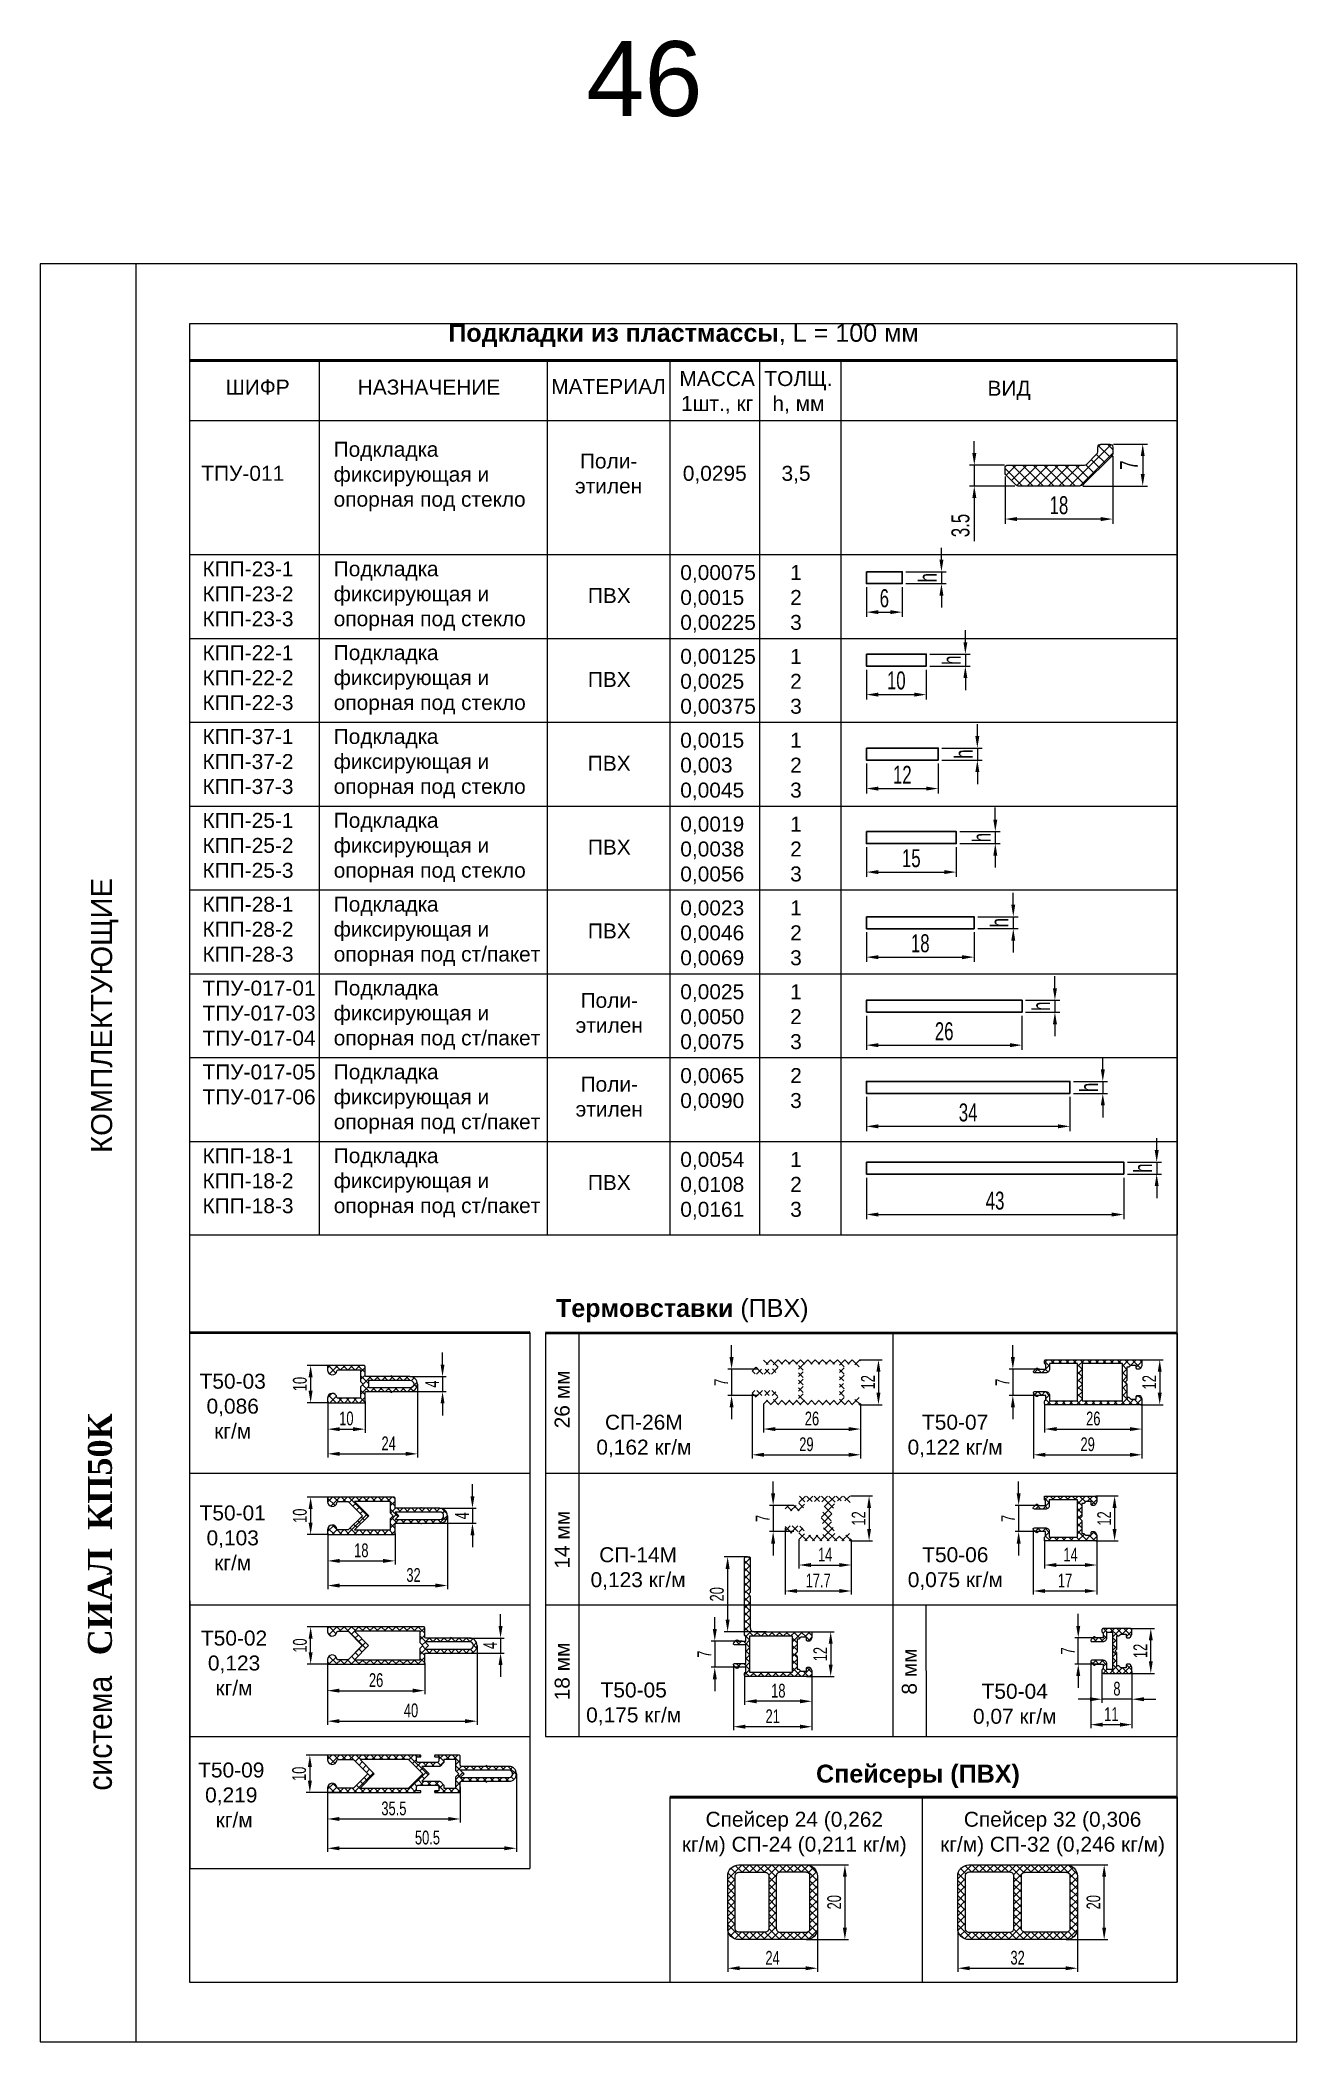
# Model space of a CAD drawing. Extents: x -37 to 4620, y -49 to 348.
# Drawn here: x 3570 to 3780, y 0 to 334.4 of the extents above; entities that cross this region are included whole.
import ezdxf
from ezdxf.enums import TextEntityAlignment as Align

# ---------------------------------------------------------------- set-up
doc = ezdxf.new("R2010")
doc.units = 0
doc.header["$LTSCALE"] = 5
doc.layers.get('0').update_dxf_attribs({"linetype": 'CONTINUOUS', "lineweight": 30})
doc.layers.get('DEFPOINTS').update_dxf_attribs({"linetype": 'CONTINUOUS'})
for name, color, linetype, lineweight in [('3', 1, 'CONTINUOUS', 20), ('4', 160, 'CONTINUOUS', 18), ('Dimentions', 5, 'CONTINUOUS', 15), ('Рамки', 1, 'CONTINUOUS', 15), ('Текстовый', 7, 'CONTINUOUS', 9), ('Уплотнители', 1, 'CONTINUOUS', 20), ('Штриховка', 1, 'CONTINUOUS', 5)]:
    doc.layers.add(name, color=color, linetype=linetype, lineweight=lineweight)
doc.layers.add('Скрытые', color=14, linetype='CONTINUOUS', plot=False)
doc.styles.add('3', font='RUSS.SHX', dxfattribs={"width": 0.7, "height": 3})
doc.styles.add('4', font='RUSS.shx', dxfattribs={"width": 0.7, "height": 3.5})
doc.styles.add('style23', font='russ.shx', dxfattribs={"width": 0.7, "height": 2.3})
doc.styles.add('Каталожный', font='arial.ttf', dxfattribs={"height": 2.5})
doc.styles.add('Фирм', font='arial.ttf', dxfattribs={"height": 3.5})
doc.styles.add('Фирм5', font='timesbd.ttf', dxfattribs={"height": 4})
doc.dimstyles.new('MX1$0', dxfattribs={"dimtxt": 2.5, "dimasz": 3, "dimexe": 1.3, "dimexo": 0.6, "dimgap": 0.6, "dimtad": 1, "dimdsep": 46, "dimtxsty": '4', "dimcen": 0, "dimclrd": 256, "dimclre": 256, "dimclrt": 256, "dimaunit": 1, "dimadec": 0, "dimazin": 0, "dimtfac": 1, "dimtmove": 0, "dimatfit": 3, "dimfxl": 1, "dimtvp": 1, "dimtolj": 1, "dimlwd": -1, "dimlwe": -1, "dimarcsym": 0})
doc.dimstyles.new('MX2', dxfattribs={"dimtxt": 2.3, "dimasz": 2, "dimexe": 0.6, "dimexo": 0, "dimgap": 0.6, "dimtad": 1, "dimdec": 1, "dimlfac": 2, "dimdsep": 46, "dimtxsty": 'style23', "dimcen": 0, "dimclrd": 256, "dimclre": 256, "dimclrt": 256, "dimaunit": 1, "dimadec": 1, "dimazin": 2, "dimtfac": 1, "dimtdec": 1, "dimtmove": 0, "dimatfit": 3, "dimfxl": 1, "dimtolj": 1, "dimtzin": 0, "dimlwd": -1, "dimlwe": -1, "dimarcsym": 0})
pattern_1 = [(135, (-1012.4881, 2313.892), (-0.61871843, -0.61871843), []), (225, (-1012.4881, 2313.892), (0.61871843, -0.61871843), [])]

msp = doc.modelspace()

# ---------------------------------------------------------------- texts
at = {"layer": 'Скрытые', "linetype": 'Continuous', "insert": (3652.052, 334.219), "char_height": 17.5, "width": 37.86037, "attachment_point": 1, "style": 'Каталожный'}
msp.add_mtext('\\pxqc;{\\H0.71429x;46}', dxfattribs=at)
at = {"layer": 'Текстовый', "style": 'Фирм'}
msp.add_text('КОМПЛЕКТУЮЩИЕ', height=3.5, rotation=90, dxfattribs=at).set_placement((3582.043, 148.5))
at = {"layer": 'Текстовый', "style": 'Фирм5'}
msp.add_text('СИАЛ  КП50К', height=4, rotation=90, dxfattribs=at).set_placement((3582, 84.805), align=Align.CENTER)
at = {"layer": 'Текстовый', "style": 'Фирм', "width": 0.9}
msp.add_text(' система ', height=4, rotation=90, dxfattribs=at).set_placement((3582, 51.576), align=Align.CENTER)
at = {"layer": 'Текстовый', "color": 1, "linetype": 'Continuous', "style": 'Каталожный'}
for s, insert, char_height, width, attachment_point in [('\\pxqc;{\\fArial|b1|i0|c204|p34;\\C256;Подкладки из пластмассы\\fArial|b0|i0|c204|p34;, L = 100 мм }', (3595, 287), 3, 165, 1), ('\\pxqc;ШИФР', (3595, 277.684, 0.081), 2.5, 22.72496, 1), ('\\pxqc;НАЗНАЧЕНИЕ', (3616.645, 277.685, 0.081), 2.5, 36.67929, 1), ('\\pxqc;МАТЕРИАЛ', (3654.729, 277.801, 0.081), 2.5, 20.4905, 1), ('\\pxqc;МАССА\\P1шт., кг', (3674.127, 279.109, 0.081), 2.5, 18, 1), ('\\pxqc;ТОЛЩ.\\Ph, мм', (3687.703, 279.109, 0.081), 2.5, 18, 1), ('\\pxqc;ВИД', (3731.898, 275.874, 0.081), 2.5, 56.20339, 5), ('\\pxql;Подкладка фиксирующая и опорная под стекло', (3619.046, 267.29, 0.081), 2.5, 34.90204, 1), ('\\pxqc;Поли-\\Pэтилен', (3664.996, 265.339, 0.081), 2.5, 20.46562, 2), ('\\pxql;ТПУ-011', (3596.946, 263.28, 0.081), 2.5, 15.84446, 1), ('\\pxqc;0,0295', (3682.729, 263.28, 0.081), 2.5, 15, 2), ('\\pxqc;3,5', (3696.305, 263.28, 0.081), 2.5, 15, 2), ('\\pxql;КПП-23-1\\PКПП-23-2\\PКПП-23-3', (3597.144, 247.308, 0.081), 2.5, 19.54374, 1), ('\\pxql;Подкладка фиксирующая и опорная под стекло', (3619.066, 247.33, 0.081), 2.5, 34.90204, 1), ('\\pxql;0,00075\\P0,0015\\P0,00225', (3676.967, 246.708, 0.081), 2.5, 19.54374, 1), ('\\pxqc;1\\P2\\P3', (3688.799, 246.708, 0.081), 2.5, 15, 1), ('\\pxqc;ПВХ', (3665.104, 242.852, 0.081), 2.5, 20.64323, 2), ('\\pxql;КПП-22-1\\PКПП-22-2\\PКПП-22-3', (3597.144, 233.304, 0.081), 2.5, 19.54374, 1), ('\\pxql;Подкладка фиксирующая и опорная под стекло', (3619.066, 233.326, 0.081), 2.5, 34.90204, 1), ('\\pxql;0,00125\\P0,0025\\P0,00375', (3676.967, 232.703, 0.081), 2.5, 19.54374, 1), ('\\pxqc;1\\P2\\P3', (3688.799, 232.703, 0.081), 2.5, 15, 1), ('\\pxqc;ПВХ', (3665.104, 228.848, 0.081), 2.5, 20.64323, 2), ('\\pxql;КПП-37-1\\PКПП-37-2\\PКПП-37-3', (3597.137, 219.299, 0.081), 2.5, 19.54374, 1), ('\\pxql;Подкладка фиксирующая и опорная под стекло', (3619.059, 219.321, 0.081), 2.5, 34.90204, 1), ('\\pxql;0,0015\\P0,003\\P0,0045', (3676.961, 218.698, 0.081), 2.5, 19.54374, 1), ('\\pxqc;1\\P2\\P3', (3688.792, 218.698, 0.081), 2.5, 15, 1), ('\\pxqc;ПВХ', (3665.098, 214.843, 0.081), 2.5, 20.64323, 2), ('\\pxql;КПП-25-1\\PКПП-25-2\\PКПП-25-3', (3597.144, 205.294, 0.081), 2.5, 19.54374, 1), ('\\pxql;Подкладка фиксирующая и опорная под стекло', (3619.066, 205.316, 0.081), 2.5, 34.90204, 1), ('\\pxql;0,0019\\P0,0038\\P0,0056', (3676.968, 204.693, 0.081), 2.5, 19.54374, 1), ('\\pxqc;1\\P2\\P3', (3688.799, 204.693, 0.081), 2.5, 15, 1), ('\\pxqc;ПВХ', (3665.105, 200.838, 0.081), 2.5, 20.64323, 2), ('\\pxql;КПП-28-1\\PКПП-28-2\\PКПП-28-3', (3597.144, 191.289, 0.081), 2.5, 19.54374, 1), ('\\pxql;Подкладка фиксирующая и опорная под ст/пакет', (3619.066, 191.311, 0.081), 2.5, 34.90204, 1), ('\\pxql;0,0023\\P0,0046\\P0,0069', (3676.968, 190.688, 0.081), 2.5, 19.54374, 1), ('\\pxqc;1\\P2\\P3', (3688.799, 190.688, 0.081), 2.5, 15, 1), ('\\pxqc;ПВХ', (3665.105, 186.833, 0.081), 2.5, 20.64323, 2), ('\\pxql;ТПУ-017-01\\PТПУ-017-03\\PТПУ-017-04', (3597.144, 177.284, 0.081), 2.5, 19.54374, 1), ('\\pxql;Подкладка фиксирующая и опорная под ст/пакет', (3619.067, 177.306, 0.081), 2.5, 34.90204, 1), ('\\pxqc;Поли-\\Pэтилен', (3665.105, 175.246, 0.081), 2.5, 20.64323, 2), ('\\pxql;0,0025\\P0,0050\\P0,0075', (3676.968, 176.684, 0.081), 2.5, 19.54374, 1), ('\\pxqc;1\\P2\\P3', (3688.799, 176.684, 0.081), 2.5, 15, 1), ('\\pxql;ТПУ-017-05\\PТПУ-017-06', (3597.144, 163.28, 0.081), 2.5, 19.54374, 1), ('\\pxql;Подкладка фиксирующая и опорная под ст/пакет', (3619.068, 163.302, 0.081), 2.5, 34.90204, 1), ('\\pxqc;Поли-\\Pэтилен', (3665.105, 161.241, 0.081), 2.5, 20.64323, 2), ('\\pxql;0,0065\\P0,0090', (3676.968, 162.679, 0.081), 2.5, 19.54374, 1), ('\\pxqc;2\\P3', (3688.799, 162.679, 0.081), 2.5, 15, 1), ('\\pxql;КПП-18-1\\PКПП-18-2\\PКПП-18-3', (3597.144, 149.275, 0.081), 2.5, 19.54374, 1), ('\\pxql;Подкладка фиксирующая и опорная под ст/пакет', (3619.068, 149.297, 0.081), 2.5, 34.90204, 1), ('\\pxql;0,0054\\P0,0108\\P0,0161', (3676.968, 148.674, 0.081), 2.5, 19.54374, 1), ('\\pxqc;1\\P2\\P3', (3688.799, 148.674, 0.081), 2.5, 15, 1), ('\\pxqc;ПВХ', (3665.105, 144.819, 0.081), 2.5, 20.64323, 2), ('\\pxqc;{\\fArial|b1|i0|c204|p34;\\C256;Термовставки \\fArial|b0|i0|c204|p34;(ПВХ) }', (3594.8, 124.105, -0.02), 3, 165, 1), ('\\pxqc;Т50-03 \\P0,086 \\Pкг/м', (3591.865, 111.625), 2.5, 20.64683, 1), ('\\pxqc;СП-26М \\P0,162 кг/м', (3662.635, 104.778), 2.5, 16.50062, 1), ('\\pxqc;Т50-07 \\P0,122 кг/м', (3714.635, 104.778), 2.5, 16.50062, 1), ('\\pxqc;Т50-01 \\P0,103 \\Pкг/м', (3591.866, 89.625), 2.5, 20.64683, 1), ('\\pxqc;СП-14М \\P0,123 кг/м', (3661.669, 82.639), 2.5, 16.50062, 1), ('\\pxqc;Т50-06 \\P0,075 кг/м', (3714.669, 82.639), 2.5, 16.50062, 1), ('\\pxqc;Т50-02 \\P0,123 \\Pкг/м', (3588.996, 68.718), 2.5, 26.83681, 1), ('\\pxqc;Т50-05\\P0,175 кг/м', (3660.932, 60.049), 2.5, 16.50062, 1), ('\\pxqc;Т50-04 \\P0,07 кг/м', (3724.377, 59.824), 2.5, 16.93023, 1), ('\\pxqc;Т50-09 \\P0,219\\P кг/м', (3588.533, 46.678), 2.5, 26.83681, 1), ('{\\fArial|b1|i0|c204|p34;\\C256;Спейсеры (ПВХ)}', (3716.678, 44.37), 3, 46.38694, 5), ('\\pxqc;Спейсер 24 (0,262 кг/м) СП-24 (0,211 кг/м)', (3677.153, 38.452), 2.5, 37.72149, 1), ('\\pxqc;Спейсер 32 (0,306 кг/м) СП-32 (0,246 кг/м)', (3720.308, 38.452), 2.5, 37.72149, 1)]:
    msp.add_mtext(s, dxfattribs=dict(at, insert=insert, char_height=char_height, width=width, attachment_point=attachment_point))
at = {"layer": 'Текстовый', "color": 1, "linetype": 'Continuous', "char_height": 2.5, "width": 21.76187, "attachment_point": 5, "rotation": 90, "style": 'Каталожный'}
for s, insert in [('\\pxqc;26 мм', (3657.245, 107.328)), ('\\pxqc;14 мм', (3657.245, 83.882)), ('\\pxqc;18 мм', (3657.251, 61.882)), ('\\pxqc;8 мм', (3715.243, 61.883))]:
    msp.add_mtext(s, dxfattribs=dict(at, insert=insert))

# ---------------------------------------------------------------- blocks, each defined once
blk = doc.blocks.new('*D205')
at = {"layer": 'DEFPOINTS', "color": 0, "transparency": 16777216}
for p in [(3708.06, 158.45), (3742.06, 158.45), (3742.06, 152.95)]:
    blk.add_point(p, dxfattribs=at)
at = {"layer": 'Dimentions', "transparency": 16777216}
for p, q in [((3708.06, 157.85), (3708.06, 152.15)), ((3742.06, 157.85), (3742.06, 152.15)), ((3710.06, 152.95), (3740.06, 152.95))]:
    blk.add_line(p, q, dxfattribs=at)
for points in [[(3710.06, 153.28), (3710.06, 152.61), (3708.06, 152.95)], [(3740.06, 153.28), (3740.06, 152.61), (3742.06, 152.95)]]:
    blk.add_solid(points, dxfattribs=at)
at = {"layer": 'Dimentions', "transparency": 16777216, "insert": (3725.06, 155.25), "char_height": 3, "attachment_point": 5, "style": '3'}
blk.add_mtext('\\A1;34', dxfattribs=at)
blk = doc.blocks.new('*D206')
at = {"layer": 'DEFPOINTS', "color": 0, "transparency": 16777216}
for p in [(3708.06, 172.01), (3734.06, 172.01), (3734.06, 166.51)]:
    blk.add_point(p, dxfattribs=at)
at = {"layer": 'Dimentions', "transparency": 16777216}
for p, q in [((3708.06, 171.41), (3708.06, 165.71)), ((3734.06, 171.41), (3734.06, 165.71)), ((3710.06, 166.51), (3732.06, 166.51))]:
    blk.add_line(p, q, dxfattribs=at)
for points in [[(3710.06, 166.84), (3710.06, 166.17), (3708.06, 166.51)], [(3732.06, 166.84), (3732.06, 166.17), (3734.06, 166.51)]]:
    blk.add_solid(points, dxfattribs=at)
at = {"layer": 'Dimentions', "transparency": 16777216, "insert": (3721.06, 168.81), "char_height": 3, "attachment_point": 5, "style": '3'}
blk.add_mtext('\\A1;26', dxfattribs=at)
blk = doc.blocks.new('*D207')
at = {"layer": 'DEFPOINTS', "color": 0, "transparency": 16777216}
for p in [(3734.06, 174.01), (3734.06, 172.01), (3739.56, 172.01)]:
    blk.add_point(p, dxfattribs=at)
at = {"layer": 'Dimentions', "transparency": 16777216}
for p, q in [((3739.56, 176.01), (3739.56, 178.01)), ((3734.66, 174.01), (3740.36, 174.01)), ((3739.56, 174.01), (3739.56, 172.01)), ((3734.66, 172.01), (3740.36, 172.01)), ((3739.56, 170.01), (3739.56, 168.01))]:
    blk.add_line(p, q, dxfattribs=at)
for points in [[(3739.23, 176.01), (3739.9, 176.01), (3739.56, 174.01)], [(3739.23, 170.01), (3739.9, 170.01), (3739.56, 172.01)]]:
    blk.add_solid(points, dxfattribs=at)
at = {"layer": 'Dimentions', "transparency": 16777216, "insert": (3737.26, 173.01), "char_height": 3, "attachment_point": 5, "rotation": 90, "style": '3'}
blk.add_mtext('\\A1;h', dxfattribs=at)
blk = doc.blocks.new('*D208')
at = {"layer": 'DEFPOINTS', "color": 0, "transparency": 16777216}
for p in [(3718.06, 231.82), (3718.06, 229.82), (3724.6, 229.82)]:
    blk.add_point(p, dxfattribs=at)
at = {"layer": 'Dimentions', "transparency": 16777216}
for p, q in [((3724.6, 233.82), (3724.6, 235.82)), ((3718.66, 231.82), (3725.4, 231.82)), ((3724.6, 231.82), (3724.6, 229.82)), ((3718.66, 229.82), (3725.4, 229.82)), ((3724.6, 227.82), (3724.6, 225.82))]:
    blk.add_line(p, q, dxfattribs=at)
for points in [[(3724.27, 233.82), (3724.93, 233.82), (3724.6, 231.82)], [(3724.27, 227.82), (3724.93, 227.82), (3724.6, 229.82)]]:
    blk.add_solid(points, dxfattribs=at)
at = {"layer": 'Dimentions', "transparency": 16777216, "insert": (3722.3, 230.82), "char_height": 3, "attachment_point": 5, "rotation": 90, "style": '3'}
blk.add_mtext('\\A1;h', dxfattribs=at)
blk = doc.blocks.new('*D209')
at = {"layer": 'DEFPOINTS', "color": 0, "transparency": 16777216}
for p in [(3708.06, 144.97), (3751.06, 144.97), (3751.06, 138.22)]:
    blk.add_point(p, dxfattribs=at)
at = {"layer": 'Dimentions', "transparency": 16777216}
for p, q in [((3708.06, 144.37), (3708.06, 137.42)), ((3751.06, 144.37), (3751.06, 137.42)), ((3710.06, 138.22), (3749.06, 138.22))]:
    blk.add_line(p, q, dxfattribs=at)
for points in [[(3710.06, 138.55), (3710.06, 137.88), (3708.06, 138.22)], [(3749.06, 138.55), (3749.06, 137.88), (3751.06, 138.22)]]:
    blk.add_solid(points, dxfattribs=at)
at = {"layer": 'Dimentions', "transparency": 16777216, "insert": (3729.56, 140.52), "char_height": 3, "attachment_point": 5, "style": '3'}
blk.add_mtext('\\A1;43', dxfattribs=at)
blk = doc.blocks.new('*D210')
at = {"layer": 'DEFPOINTS', "color": 0, "transparency": 16777216}
for p in [(3708.06, 229.82), (3718.06, 229.82), (3718.06, 225.06)]:
    blk.add_point(p, dxfattribs=at)
at = {"layer": 'Dimentions', "transparency": 16777216}
for p, q in [((3708.06, 229.22), (3708.06, 224.26)), ((3718.06, 229.22), (3718.06, 224.26)), ((3710.06, 225.06), (3716.06, 225.06))]:
    blk.add_line(p, q, dxfattribs=at)
for points in [[(3710.06, 225.4), (3710.06, 224.73), (3708.06, 225.06)], [(3716.06, 225.4), (3716.06, 224.73), (3718.06, 225.06)]]:
    blk.add_solid(points, dxfattribs=at)
at = {"layer": 'Dimentions', "transparency": 16777216, "insert": (3713.06, 227.41), "char_height": 3, "attachment_point": 5, "style": '3'}
blk.add_mtext('\\A1;10', dxfattribs=at)
blk = doc.blocks.new('*D211')
at = {"layer": 'DEFPOINTS', "color": 0, "transparency": 16777216}
for p in [(3714.06, 245.6), (3714.06, 243.6), (3720.6, 243.6)]:
    blk.add_point(p, dxfattribs=at)
at = {"layer": 'Dimentions', "transparency": 16777216}
for p, q in [((3720.6, 247.6), (3720.6, 249.6)), ((3714.66, 245.6), (3721.4, 245.6)), ((3720.6, 245.6), (3720.6, 243.6)), ((3714.66, 243.6), (3721.4, 243.6)), ((3720.6, 241.6), (3720.6, 239.6))]:
    blk.add_line(p, q, dxfattribs=at)
for points in [[(3720.27, 247.6), (3720.93, 247.6), (3720.6, 245.6)], [(3720.27, 241.6), (3720.93, 241.6), (3720.6, 243.6)]]:
    blk.add_solid(points, dxfattribs=at)
at = {"layer": 'Dimentions', "transparency": 16777216, "insert": (3718.3, 244.6), "char_height": 3, "attachment_point": 5, "rotation": 90, "style": '3'}
blk.add_mtext('\\A1;h', dxfattribs=at)
blk = doc.blocks.new('*D212')
at = {"layer": 'DEFPOINTS', "color": 0, "transparency": 16777216}
for p in [(3708.06, 243.6), (3714.06, 243.6), (3714.06, 238.84)]:
    blk.add_point(p, dxfattribs=at)
at = {"layer": 'Dimentions', "transparency": 16777216}
for p, q in [((3708.06, 243), (3708.06, 238.04)), ((3714.06, 243), (3714.06, 238.04)), ((3710.06, 238.84), (3712.06, 238.84))]:
    blk.add_line(p, q, dxfattribs=at)
for points in [[(3710.06, 239.17), (3710.06, 238.51), (3708.06, 238.84)], [(3712.06, 239.17), (3712.06, 238.51), (3714.06, 238.84)]]:
    blk.add_solid(points, dxfattribs=at)
at = {"layer": 'Dimentions', "transparency": 16777216, "insert": (3711.06, 241.14), "char_height": 3, "attachment_point": 5, "style": '3'}
blk.add_mtext('\\A1;6', dxfattribs=at)
blk = doc.blocks.new('*D213')
at = {"layer": 'DEFPOINTS', "color": 0, "transparency": 16777216}
for p in [(3723.06, 202.18), (3723.06, 200.18), (3729.6, 200.18)]:
    blk.add_point(p, dxfattribs=at)
at = {"layer": 'Dimentions', "transparency": 16777216}
for p, q in [((3729.6, 204.18), (3729.6, 206.18)), ((3723.66, 202.18), (3730.4, 202.18)), ((3729.6, 202.18), (3729.6, 200.18)), ((3723.66, 200.18), (3730.4, 200.18)), ((3729.6, 198.18), (3729.6, 196.18))]:
    blk.add_line(p, q, dxfattribs=at)
for points in [[(3729.27, 204.18), (3729.93, 204.18), (3729.6, 202.18)], [(3729.27, 198.18), (3729.93, 198.18), (3729.6, 200.18)]]:
    blk.add_solid(points, dxfattribs=at)
at = {"layer": 'Dimentions', "transparency": 16777216, "insert": (3727.3, 201.18), "char_height": 3, "attachment_point": 5, "rotation": 90, "style": '3'}
blk.add_mtext('\\A1;h', dxfattribs=at)
blk = doc.blocks.new('*D214')
at = {"layer": 'DEFPOINTS', "color": 0, "transparency": 16777216}
for p in [(3708.06, 200.18), (3723.06, 200.18), (3723.06, 195.42)]:
    blk.add_point(p, dxfattribs=at)
at = {"layer": 'Dimentions', "transparency": 16777216}
for p, q in [((3708.06, 199.58), (3708.06, 194.62)), ((3723.06, 199.58), (3723.06, 194.62)), ((3710.06, 195.42), (3721.06, 195.42))]:
    blk.add_line(p, q, dxfattribs=at)
for points in [[(3710.06, 195.75), (3710.06, 195.08), (3708.06, 195.42)], [(3721.06, 195.75), (3721.06, 195.08), (3723.06, 195.42)]]:
    blk.add_solid(points, dxfattribs=at)
at = {"layer": 'Dimentions', "transparency": 16777216, "insert": (3715.56, 197.72), "char_height": 3, "attachment_point": 5, "style": '3'}
blk.add_mtext('\\A1;15', dxfattribs=at)
blk = doc.blocks.new('*D215')
at = {"layer": 'DEFPOINTS', "color": 0, "transparency": 16777216}
for p in [(3726.06, 187.97), (3726.06, 185.97), (3732.6, 185.97)]:
    blk.add_point(p, dxfattribs=at)
at = {"layer": 'Dimentions', "transparency": 16777216}
for p, q in [((3732.6, 189.97), (3732.6, 191.97)), ((3726.66, 187.97), (3733.4, 187.97)), ((3732.6, 187.97), (3732.6, 185.97)), ((3726.66, 185.97), (3733.4, 185.97)), ((3732.6, 183.97), (3732.6, 181.97))]:
    blk.add_line(p, q, dxfattribs=at)
for points in [[(3732.27, 189.97), (3732.93, 189.97), (3732.6, 187.97)], [(3732.27, 183.97), (3732.93, 183.97), (3732.6, 185.97)]]:
    blk.add_solid(points, dxfattribs=at)
at = {"layer": 'Dimentions', "transparency": 16777216, "insert": (3730.3, 186.97), "char_height": 3, "attachment_point": 5, "rotation": 90, "style": '3'}
blk.add_mtext('\\A1;h', dxfattribs=at)
blk = doc.blocks.new('*D216')
at = {"layer": 'DEFPOINTS', "color": 0, "transparency": 16777216}
for p in [(3708.06, 185.97), (3726.06, 185.97), (3726.06, 181.21)]:
    blk.add_point(p, dxfattribs=at)
at = {"layer": 'Dimentions', "transparency": 16777216}
for p, q in [((3708.06, 185.37), (3708.06, 180.41)), ((3726.06, 185.37), (3726.06, 180.41)), ((3710.06, 181.21), (3724.06, 181.21))]:
    blk.add_line(p, q, dxfattribs=at)
for points in [[(3710.06, 181.54), (3710.06, 180.87), (3708.06, 181.21)], [(3724.06, 181.54), (3724.06, 180.87), (3726.06, 181.21)]]:
    blk.add_solid(points, dxfattribs=at)
at = {"layer": 'Dimentions', "transparency": 16777216, "insert": (3717.06, 183.51), "char_height": 3, "attachment_point": 5, "style": '3'}
blk.add_mtext('\\A1;18', dxfattribs=at)
blk = doc.blocks.new('*D217')
at = {"layer": 'DEFPOINTS', "color": 0, "transparency": 16777216}
for p in [(3742.06, 160.45), (3742.06, 158.45), (3747.56, 158.45)]:
    blk.add_point(p, dxfattribs=at)
at = {"layer": 'Dimentions', "transparency": 16777216}
for p, q in [((3747.56, 162.45), (3747.56, 164.45)), ((3742.66, 160.45), (3748.36, 160.45)), ((3742.66, 158.45), (3748.36, 158.45)), ((3747.56, 160.45), (3747.56, 158.45)), ((3747.56, 156.45), (3747.56, 154.45))]:
    blk.add_line(p, q, dxfattribs=at)
for points in [[(3747.23, 162.45), (3747.9, 162.45), (3747.56, 160.45)], [(3747.23, 156.45), (3747.9, 156.45), (3747.56, 158.45)]]:
    blk.add_solid(points, dxfattribs=at)
at = {"layer": 'Dimentions', "transparency": 16777216, "insert": (3745.26, 159.45), "char_height": 3, "attachment_point": 5, "rotation": 90, "style": '3'}
blk.add_mtext('\\A1;h', dxfattribs=at)
blk = doc.blocks.new('*D218')
at = {"layer": 'DEFPOINTS', "color": 0, "transparency": 16777216}
for p in [(3751.06, 146.97), (3751.06, 144.97), (3756.56, 144.97)]:
    blk.add_point(p, dxfattribs=at)
at = {"layer": 'Dimentions', "transparency": 16777216}
for p, q in [((3756.56, 148.97), (3756.56, 150.97)), ((3751.66, 146.97), (3757.36, 146.97)), ((3751.66, 144.97), (3757.36, 144.97)), ((3756.56, 146.97), (3756.56, 144.97)), ((3756.56, 142.97), (3756.56, 140.97))]:
    blk.add_line(p, q, dxfattribs=at)
for points in [[(3756.23, 148.97), (3756.9, 148.97), (3756.56, 146.97)], [(3756.23, 142.97), (3756.9, 142.97), (3756.56, 144.97)]]:
    blk.add_solid(points, dxfattribs=at)
at = {"layer": 'Dimentions', "transparency": 16777216, "insert": (3754.26, 145.97), "char_height": 3, "attachment_point": 5, "rotation": 90, "style": '3'}
blk.add_mtext('\\A1;h', dxfattribs=at)
blk = doc.blocks.new('*D219')
at = {"layer": 'DEFPOINTS', "color": 0, "transparency": 16777216}
for p in [(3708.06, 214.13), (3720.06, 214.13), (3720.06, 209.37)]:
    blk.add_point(p, dxfattribs=at)
at = {"layer": 'Dimentions', "transparency": 16777216}
for p, q in [((3708.06, 213.53), (3708.06, 208.57)), ((3720.06, 213.53), (3720.06, 208.57)), ((3710.06, 209.37), (3718.06, 209.37))]:
    blk.add_line(p, q, dxfattribs=at)
for points in [[(3710.06, 209.7), (3710.06, 209.03), (3708.06, 209.37)], [(3718.06, 209.7), (3718.06, 209.03), (3720.06, 209.37)]]:
    blk.add_solid(points, dxfattribs=at)
at = {"layer": 'Dimentions', "transparency": 16777216, "insert": (3714.06, 211.67), "char_height": 3, "attachment_point": 5, "style": '3'}
blk.add_mtext('\\A1;12', dxfattribs=at)
blk = doc.blocks.new('*D220')
at = {"layer": 'DEFPOINTS', "color": 0, "transparency": 16777216}
for p in [(3720.06, 216.13), (3720.06, 214.13), (3726.6, 214.13)]:
    blk.add_point(p, dxfattribs=at)
at = {"layer": 'Dimentions', "transparency": 16777216}
for p, q in [((3726.6, 218.13), (3726.6, 220.13)), ((3720.66, 216.13), (3727.4, 216.13)), ((3720.66, 214.13), (3727.4, 214.13)), ((3726.6, 216.13), (3726.6, 214.13)), ((3726.6, 212.13), (3726.6, 210.13))]:
    blk.add_line(p, q, dxfattribs=at)
for points in [[(3726.27, 218.13), (3726.93, 218.13), (3726.6, 216.13)], [(3726.27, 212.13), (3726.93, 212.13), (3726.6, 214.13)]]:
    blk.add_solid(points, dxfattribs=at)
at = {"layer": 'Dimentions', "transparency": 16777216, "insert": (3724.3, 215.13), "char_height": 3, "attachment_point": 5, "rotation": 90, "style": '3'}
blk.add_mtext('\\A1;h', dxfattribs=at)
blk = doc.blocks.new('*D221')
at = {"layer": 'DEFPOINTS', "color": 0, "transparency": 16777216}
for p in [(3749.23, 265.49), (3731.23, 262.11), (3731.23, 254.39)]:
    blk.add_point(p, dxfattribs=at)
at = {"layer": 'Dimentions', "transparency": 16777216}
for p, q in [((3749.23, 264.89), (3749.23, 253.59)), ((3731.23, 261.51), (3731.23, 253.59)), ((3747.23, 254.39), (3733.23, 254.39))]:
    blk.add_line(p, q, dxfattribs=at)
for points in [[(3733.23, 254.72), (3733.23, 254.05), (3731.23, 254.39)], [(3747.23, 254.72), (3747.23, 254.05), (3749.23, 254.39)]]:
    blk.add_solid(points, dxfattribs=at)
at = {"layer": 'Dimentions', "transparency": 16777216, "insert": (3740.23, 256.69), "char_height": 3, "attachment_point": 5, "style": '3'}
blk.add_mtext('\\A1;18', dxfattribs=at)
blk = doc.blocks.new('*D222')
at = {"layer": 'DEFPOINTS', "color": 0, "transparency": 16777216}
for p in [(3748.73, 266.91), (3743.65, 259.91), (3754.23, 259.91)]:
    blk.add_point(p, dxfattribs=at)
at = {"layer": 'Dimentions', "transparency": 16777216}
for p, q in [((3749.33, 266.91), (3755.03, 266.91)), ((3754.23, 264.91), (3754.23, 261.91)), ((3744.25, 259.91), (3755.03, 259.91))]:
    blk.add_line(p, q, dxfattribs=at)
for points in [[(3753.9, 264.91), (3754.56, 264.91), (3754.23, 266.91)], [(3753.9, 261.91), (3754.56, 261.91), (3754.23, 259.91)]]:
    blk.add_solid(points, dxfattribs=at)
at = {"layer": 'Dimentions', "transparency": 16777216, "insert": (3751.93, 263.41), "char_height": 3, "attachment_point": 5, "rotation": 90, "style": '3'}
blk.add_mtext('\\A1;7', dxfattribs=at)
blk = doc.blocks.new('*D223')
at = {"layer": 'DEFPOINTS', "color": 0, "transparency": 16777216}
for p in [(3726.09, 263.41), (3731.73, 263.41), (3733.44, 259.91)]:
    blk.add_point(p, dxfattribs=at)
at = {"layer": 'Dimentions', "transparency": 16777216}
for p, q in [((3726.09, 265.41), (3726.09, 267.41)), ((3731.13, 263.41), (3725.29, 263.41)), ((3726.09, 263.41), (3726.09, 259.91)), ((3732.84, 259.91), (3725.29, 259.91)), ((3726.09, 257.91), (3726.09, 250.71))]:
    blk.add_line(p, q, dxfattribs=at)
for points in [[(3725.76, 265.41), (3726.43, 265.41), (3726.09, 263.41)], [(3725.76, 257.91), (3726.43, 257.91), (3726.09, 259.91)]]:
    blk.add_solid(points, dxfattribs=at)
at = {"layer": 'Dimentions', "transparency": 16777216, "insert": (3723.79, 253.31), "char_height": 3, "attachment_point": 5, "rotation": 90, "style": '3'}
blk.add_mtext('\\A1;3.5', dxfattribs=at)
blk = doc.blocks.new('speyser32')
for points in [[(20, 29), (20, 3, -0.414214), (17, 0), (3, 0, -0.414214), (0, 3), (0, 29, -0.414214), (3, 32), (17, 32, -0.414214)], [(17, 30), (3, 30, 0.414214), (2, 29), (2, 18, 0.414214), (3, 17), (17, 17, 0.414214), (18, 18), (18, 29, 0.414214)], [(18, 14), (18, 3, -0.414214), (17, 2), (3, 2, -0.414214), (2, 3), (2, 14, -0.414214), (3, 15), (17, 15, -0.414214)]]:
    blk.add_lwpolyline(points, format="xyb", close=True)
blk = doc.blocks.new('*D327')
at = {"layer": 'DEFPOINTS', "color": 0, "transparency": 16777216}
for p in [(3723.33, 18.96), (3743.33, 18.96), (3743.33, 12.31)]:
    blk.add_point(p, dxfattribs=at)
at = {"layer": 'Dimentions', "transparency": 16777216}
for p, q in [((3723.33, 18.96), (3723.33, 11.71)), ((3743.33, 18.96), (3743.33, 11.71)), ((3725.33, 12.31), (3741.33, 12.31))]:
    blk.add_line(p, q, dxfattribs=at)
for points in [[(3725.33, 12.65), (3725.33, 11.98), (3723.33, 12.31)], [(3741.33, 12.65), (3741.33, 11.98), (3743.33, 12.31)]]:
    blk.add_solid(points, dxfattribs=at)
at = {"layer": 'Dimentions', "transparency": 16777216, "insert": (3733.33, 14.06), "char_height": 2.3, "attachment_point": 5, "style": 'style23'}
blk.add_mtext('\\A1;32', dxfattribs=at)
blk = doc.blocks.new('*D328')
at = {"layer": 'DEFPOINTS', "color": 0, "transparency": 16777216}
for p in [(3741.45, 29.59), (3747.79, 29.59), (3741.45, 17.09)]:
    blk.add_point(p, dxfattribs=at)
at = {"layer": 'Dimentions', "transparency": 16777216}
for p, q in [((3741.45, 29.59), (3748.39, 29.59)), ((3747.79, 19.09), (3747.79, 27.59)), ((3741.45, 17.09), (3748.39, 17.09))]:
    blk.add_line(p, q, dxfattribs=at)
for points in [[(3747.46, 27.59), (3748.12, 27.59), (3747.79, 29.59)], [(3747.46, 19.09), (3748.12, 19.09), (3747.79, 17.09)]]:
    blk.add_solid(points, dxfattribs=at)
at = {"layer": 'Dimentions', "transparency": 16777216, "insert": (3746.01, 23.34), "char_height": 2.3, "attachment_point": 5, "rotation": 90, "style": 'style23'}
blk.add_mtext('\\A1;20', dxfattribs=at)
blk = doc.blocks.new('*D329')
at = {"layer": 'DEFPOINTS', "color": 0, "transparency": 16777216}
for p in [(3698.01, 29.59), (3698.01, 17.09), (3704.47, 17.09)]:
    blk.add_point(p, dxfattribs=at)
at = {"layer": 'Dimentions', "transparency": 16777216}
for p, q in [((3698.01, 29.59), (3705.07, 29.59)), ((3704.47, 27.59), (3704.47, 19.09)), ((3698.01, 17.09), (3705.07, 17.09))]:
    blk.add_line(p, q, dxfattribs=at)
for points in [[(3704.14, 27.59), (3704.8, 27.59), (3704.47, 29.59)], [(3704.14, 19.09), (3704.8, 19.09), (3704.47, 17.09)]]:
    blk.add_solid(points, dxfattribs=at)
at = {"layer": 'Dimentions', "transparency": 16777216, "insert": (3702.69, 23.34), "char_height": 2.3, "attachment_point": 5, "rotation": 90, "style": 'style23'}
blk.add_mtext('\\A1;20', dxfattribs=at)
blk = doc.blocks.new('*D330')
at = {"layer": 'DEFPOINTS', "color": 0, "transparency": 16777216}
for p in [(3684.89, 19.44), (3699.89, 19.44), (3699.89, 12.31)]:
    blk.add_point(p, dxfattribs=at)
at = {"layer": 'Dimentions', "transparency": 16777216}
for p, q in [((3684.89, 19.44), (3684.89, 11.71)), ((3699.89, 19.44), (3699.89, 11.71)), ((3686.89, 12.31), (3697.89, 12.31))]:
    blk.add_line(p, q, dxfattribs=at)
for points in [[(3686.89, 12.65), (3686.89, 11.98), (3684.89, 12.31)], [(3697.89, 12.65), (3697.89, 11.98), (3699.89, 12.31)]]:
    blk.add_solid(points, dxfattribs=at)
at = {"layer": 'Dimentions', "transparency": 16777216, "insert": (3692.39, 14.06), "char_height": 2.3, "attachment_point": 5, "style": 'style23'}
blk.add_mtext('\\A1;24', dxfattribs=at)
blk = doc.blocks.new('*D289')
at = {"layer": 'DEFPOINTS', "color": 0, "transparency": 16777216}
for p in [(3631.81, 111.15), (3631.81, 108.65), (3637.25, 108.65)]:
    blk.add_point(p, dxfattribs=at)
at = {"layer": 'Dimentions', "transparency": 16777216}
for p, q in [((3637.25, 113.15), (3637.25, 115.15)), ((3631.81, 111.15), (3637.85, 111.15)), ((3637.25, 111.15), (3637.25, 108.65)), ((3631.81, 108.65), (3637.85, 108.65)), ((3637.25, 106.65), (3637.25, 104.65))]:
    blk.add_line(p, q, dxfattribs=at)
for points in [[(3636.92, 113.15), (3637.58, 113.15), (3637.25, 111.15)], [(3636.92, 106.65), (3637.58, 106.65), (3637.25, 108.65)]]:
    blk.add_solid(points, dxfattribs=at)
at = {"layer": 'Dimentions', "transparency": 16777216, "insert": (3635.5, 109.9), "char_height": 2.3, "attachment_point": 5, "rotation": 90, "style": 'style23'}
blk.add_mtext('\\A1;4', dxfattribs=at)
blk = doc.blocks.new('*D290')
at = {"layer": 'DEFPOINTS', "color": 0, "transparency": 16777216}
for p in [(3618.24, 113.02), (3615.21, 106.77), (3618.24, 106.77)]:
    blk.add_point(p, dxfattribs=at)
at = {"layer": 'Dimentions', "transparency": 16777216}
for p, q in [((3618.24, 113.02), (3614.61, 113.02)), ((3615.21, 111.02), (3615.21, 108.77)), ((3618.24, 106.77), (3614.61, 106.77))]:
    blk.add_line(p, q, dxfattribs=at)
for points in [[(3614.87, 111.02), (3615.54, 111.02), (3615.21, 113.02)], [(3614.87, 108.77), (3615.54, 108.77), (3615.21, 106.77)]]:
    blk.add_solid(points, dxfattribs=at)
at = {"layer": 'Dimentions', "transparency": 16777216, "insert": (3613.42, 109.9), "char_height": 2.3, "attachment_point": 5, "rotation": 90, "style": 'style23'}
blk.add_mtext('\\A1;10', dxfattribs=at)
blk = doc.blocks.new('*D291')
at = {"layer": 'DEFPOINTS', "color": 0, "transparency": 16777216}
for p in [(3618.06, 106.96), (3624.31, 106.96), (3624.31, 102.36)]:
    blk.add_point(p, dxfattribs=at)
at = {"layer": 'Dimentions', "transparency": 16777216}
for p, q in [((3618.06, 106.96), (3618.06, 101.76)), ((3624.31, 106.96), (3624.31, 101.76)), ((3620.06, 102.36), (3622.31, 102.36))]:
    blk.add_line(p, q, dxfattribs=at)
for points in [[(3620.06, 102.69), (3620.06, 102.03), (3618.06, 102.36)], [(3622.31, 102.69), (3622.31, 102.03), (3624.31, 102.36)]]:
    blk.add_solid(points, dxfattribs=at)
at = {"layer": 'Dimentions', "transparency": 16777216, "insert": (3621.18, 104.14), "char_height": 2.3, "attachment_point": 5, "style": 'style23'}
blk.add_mtext('\\A1;10', dxfattribs=at)
blk = doc.blocks.new('*D292')
at = {"layer": 'DEFPOINTS', "color": 0, "transparency": 16777216}
for p in [(3633.06, 109.9), (3618.06, 106.96), (3633.06, 98.24)]:
    blk.add_point(p, dxfattribs=at)
at = {"layer": 'Dimentions', "transparency": 16777216}
for p, q in [((3633.06, 109.9), (3633.06, 97.64)), ((3618.06, 106.96), (3618.06, 97.64)), ((3620.06, 98.24), (3631.06, 98.24))]:
    blk.add_line(p, q, dxfattribs=at)
for points in [[(3620.06, 98.58), (3620.06, 97.91), (3618.06, 98.24)], [(3631.06, 98.58), (3631.06, 97.91), (3633.06, 98.24)]]:
    blk.add_solid(points, dxfattribs=at)
at = {"layer": 'Dimentions', "transparency": 16777216, "insert": (3628.25, 99.99), "char_height": 2.3, "attachment_point": 5, "style": 'style23'}
blk.add_mtext('\\A1;24', dxfattribs=at)
blk = doc.blocks.new('*D338')
at = {"layer": 'DEFPOINTS', "color": 0, "transparency": 16777216}
for p in [(3752.11, 69.07), (3755.58, 69.07), (3752.11, 61.57)]:
    blk.add_point(p, dxfattribs=at)
at = {"layer": 'Dimentions', "transparency": 16777216}
for p, q in [((3752.11, 69.07), (3756.18, 69.07)), ((3755.58, 63.57), (3755.58, 67.07)), ((3752.11, 61.57), (3756.18, 61.57))]:
    blk.add_line(p, q, dxfattribs=at)
for points in [[(3755.25, 67.07), (3755.91, 67.07), (3755.58, 69.07)], [(3755.25, 63.57), (3755.91, 63.57), (3755.58, 61.57)]]:
    blk.add_solid(points, dxfattribs=at)
at = {"layer": 'Dimentions', "transparency": 16777216, "insert": (3753.83, 65.32), "char_height": 2.3, "attachment_point": 5, "rotation": 90, "style": 'style23'}
blk.add_mtext('\\A1;12', dxfattribs=at)
blk = doc.blocks.new('*D339')
at = {"layer": 'DEFPOINTS', "color": 0, "transparency": 16777216}
for p in [(3747.42, 61.76), (3752.42, 61.88), (3747.42, 57.25)]:
    blk.add_point(p, dxfattribs=at)
at = {"layer": 'Dimentions', "transparency": 16777216}
for p, q in [((3747.42, 61.76), (3747.42, 56.65)), ((3752.42, 61.88), (3752.42, 56.65)), ((3745.42, 57.25), (3743.42, 57.25)), ((3752.42, 57.25), (3747.42, 57.25)), ((3754.42, 57.25), (3756.42, 57.25))]:
    blk.add_line(p, q, dxfattribs=at)
for points in [[(3745.42, 57.58), (3745.42, 56.92), (3747.42, 57.25)], [(3754.42, 57.58), (3754.42, 56.92), (3752.42, 57.25)]]:
    blk.add_solid(points, dxfattribs=at)
at = {"layer": 'Dimentions', "transparency": 16777216, "insert": (3749.92, 59), "char_height": 2.3, "attachment_point": 5, "style": 'style23'}
blk.add_mtext('\\A1;8', dxfattribs=at)
blk = doc.blocks.new('*D293')
at = {"layer": 'DEFPOINTS', "color": 0, "transparency": 16777216}
for p in [(3743.46, 67.51), (3747.02, 67.51), (3747.02, 63.13)]:
    blk.add_point(p, dxfattribs=at)
at = {"layer": 'Dimentions', "transparency": 16777216}
for p, q in [((3743.46, 69.51), (3743.46, 71.51)), ((3747.02, 67.51), (3742.86, 67.51)), ((3743.46, 63.13), (3743.46, 67.51)), ((3747.02, 63.13), (3742.86, 63.13)), ((3743.46, 61.13), (3743.46, 59.13))]:
    blk.add_line(p, q, dxfattribs=at)
for points in [[(3743.12, 69.51), (3743.79, 69.51), (3743.46, 67.51)], [(3743.12, 61.13), (3743.79, 61.13), (3743.46, 63.13)]]:
    blk.add_solid(points, dxfattribs=at)
at = {"layer": 'Dimentions', "transparency": 16777216, "insert": (3741.71, 65.32), "char_height": 2.3, "attachment_point": 5, "rotation": 90, "style": 'style23'}
blk.add_mtext('\\A1;7', dxfattribs=at)
blk = doc.blocks.new('*D294')
at = {"layer": 'DEFPOINTS', "color": 0, "transparency": 16777216}
for p in [(3745.55, 63.56), (3752.42, 61.88), (3745.55, 53)]:
    blk.add_point(p, dxfattribs=at)
at = {"layer": 'Dimentions', "transparency": 16777216}
for p, q in [((3745.55, 63.56), (3745.55, 52.4)), ((3752.42, 61.88), (3752.42, 52.4)), ((3750.42, 53), (3747.55, 53))]:
    blk.add_line(p, q, dxfattribs=at)
for points in [[(3747.55, 53.34), (3747.55, 52.67), (3745.55, 53)], [(3750.42, 53.34), (3750.42, 52.67), (3752.42, 53)]]:
    blk.add_solid(points, dxfattribs=at)
at = {"layer": 'Dimentions', "transparency": 16777216, "insert": (3748.98, 54.75), "char_height": 2.3, "attachment_point": 5, "style": 'style23'}
blk.add_mtext('\\A1;11', dxfattribs=at)
blk = doc.blocks.new('*D295')
at = {"layer": 'DEFPOINTS', "color": 0, "transparency": 16777216}
for p in [(3698.03, 68.53), (3698.03, 61.03), (3702.1, 61.03)]:
    blk.add_point(p, dxfattribs=at)
at = {"layer": 'Dimentions', "transparency": 16777216}
for p, q in [((3698.03, 68.53), (3702.7, 68.53)), ((3702.1, 66.53), (3702.1, 63.03)), ((3698.03, 61.03), (3702.7, 61.03))]:
    blk.add_line(p, q, dxfattribs=at)
for points in [[(3701.77, 66.53), (3702.43, 66.53), (3702.1, 68.53)], [(3701.77, 63.03), (3702.43, 63.03), (3702.1, 61.03)]]:
    blk.add_solid(points, dxfattribs=at)
at = {"layer": 'Dimentions', "transparency": 16777216, "insert": (3700.35, 64.78), "char_height": 2.3, "attachment_point": 5, "rotation": 90, "style": 'style23'}
blk.add_mtext('\\A1;12', dxfattribs=at)
blk = doc.blocks.new('*D296')
at = {"layer": 'DEFPOINTS', "color": 0, "transparency": 16777216}
for p in [(3687.72, 61.4), (3698.97, 61.63), (3687.72, 56.91)]:
    blk.add_point(p, dxfattribs=at)
at = {"layer": 'Dimentions', "transparency": 16777216}
for p, q in [((3687.72, 61.4), (3687.72, 56.31)), ((3698.97, 61.63), (3698.97, 56.31)), ((3696.97, 56.91), (3689.72, 56.91))]:
    blk.add_line(p, q, dxfattribs=at)
for points in [[(3689.72, 57.24), (3689.72, 56.57), (3687.72, 56.91)], [(3696.97, 57.24), (3696.97, 56.57), (3698.97, 56.91)]]:
    blk.add_solid(points, dxfattribs=at)
at = {"layer": 'Dimentions', "transparency": 16777216, "insert": (3693.35, 58.66), "char_height": 2.3, "attachment_point": 5, "style": 'style23'}
blk.add_mtext('\\A1;18', dxfattribs=at)
blk = doc.blocks.new('*D297')
at = {"layer": 'DEFPOINTS', "color": 0, "transparency": 16777216}
for p in [(3688.19, 81.03), (3684.88, 68.53), (3691.4, 68.53)]:
    blk.add_point(p, dxfattribs=at)
at = {"layer": 'Dimentions', "transparency": 16777216}
for p, q in [((3688.19, 81.03), (3684.28, 81.03)), ((3684.88, 79.03), (3684.88, 70.53)), ((3691.4, 68.53), (3684.28, 68.53))]:
    blk.add_line(p, q, dxfattribs=at)
for points in [[(3684.54, 79.03), (3685.21, 79.03), (3684.88, 81.03)], [(3684.54, 70.53), (3685.21, 70.53), (3684.88, 68.53)]]:
    blk.add_solid(points, dxfattribs=at)
at = {"layer": 'Dimentions', "transparency": 16777216, "insert": (3683.09, 74.78), "char_height": 2.3, "attachment_point": 5, "rotation": 90, "style": 'style23'}
blk.add_mtext('\\A1;20', dxfattribs=at)
blk = doc.blocks.new('*D298')
at = {"layer": 'DEFPOINTS', "color": 0, "transparency": 16777216}
for p in [(3685.85, 63.02), (3698.97, 61.63), (3685.85, 52.66)]:
    blk.add_point(p, dxfattribs=at)
at = {"layer": 'Dimentions', "transparency": 16777216}
for p, q in [((3685.85, 63.02), (3685.85, 52.06)), ((3698.97, 61.63), (3698.97, 52.06)), ((3696.97, 52.66), (3687.85, 52.66))]:
    blk.add_line(p, q, dxfattribs=at)
for points in [[(3687.85, 53), (3687.85, 52.33), (3685.85, 52.66)], [(3696.97, 53), (3696.97, 52.33), (3698.97, 52.66)]]:
    blk.add_solid(points, dxfattribs=at)
at = {"layer": 'Dimentions', "transparency": 16777216, "insert": (3692.41, 54.41), "char_height": 2.3, "attachment_point": 5, "style": 'style23'}
blk.add_mtext('\\A1;21', dxfattribs=at)
blk = doc.blocks.new('*D299')
at = {"layer": 'DEFPOINTS', "color": 0, "transparency": 16777216}
for p in [(3687.32, 66.97), (3682.73, 62.59), (3687.32, 62.59)]:
    blk.add_point(p, dxfattribs=at)
at = {"layer": 'Dimentions', "transparency": 16777216}
for p, q in [((3682.73, 68.97), (3682.73, 70.97)), ((3687.32, 66.97), (3682.13, 66.97)), ((3682.73, 66.97), (3682.73, 62.59)), ((3687.32, 62.59), (3682.13, 62.59)), ((3682.73, 60.59), (3682.73, 58.59))]:
    blk.add_line(p, q, dxfattribs=at)
for points in [[(3682.4, 68.97), (3683.07, 68.97), (3682.73, 66.97)], [(3682.4, 60.59), (3683.07, 60.59), (3682.73, 62.59)]]:
    blk.add_solid(points, dxfattribs=at)
at = {"layer": 'Dimentions', "transparency": 16777216, "insert": (3680.98, 64.78), "char_height": 2.3, "attachment_point": 5, "rotation": 90, "style": 'style23'}
blk.add_mtext('\\A1;7', dxfattribs=at)
blk = doc.blocks.new('*D300')
at = {"layer": 'DEFPOINTS', "color": 0, "transparency": 16777216}
for p in [(3695.93, 89.63), (3692.48, 85.26), (3695.93, 85.26)]:
    blk.add_point(p, dxfattribs=at)
at = {"layer": 'Dimentions', "transparency": 16777216}
for p, q in [((3692.48, 91.63), (3692.48, 93.63)), ((3695.93, 89.63), (3691.88, 89.63)), ((3692.48, 89.63), (3692.48, 85.26)), ((3695.93, 85.26), (3691.88, 85.26)), ((3692.48, 83.26), (3692.48, 81.26))]:
    blk.add_line(p, q, dxfattribs=at)
for points in [[(3692.15, 91.63), (3692.82, 91.63), (3692.48, 89.63)], [(3692.15, 83.26), (3692.82, 83.26), (3692.48, 85.26)]]:
    blk.add_solid(points, dxfattribs=at)
at = {"layer": 'Dimentions', "transparency": 16777216, "insert": (3690.73, 87.45), "char_height": 2.3, "attachment_point": 5, "rotation": 90, "style": 'style23'}
blk.add_mtext('\\A1;7', dxfattribs=at)
blk = doc.blocks.new('*D301')
at = {"layer": 'DEFPOINTS', "color": 0, "transparency": 16777216}
for p in [(3696.79, 83.85), (3705.54, 83.85), (3705.54, 79.67)]:
    blk.add_point(p, dxfattribs=at)
at = {"layer": 'Dimentions', "transparency": 16777216}
for p, q in [((3696.79, 83.85), (3696.79, 79.07)), ((3705.54, 83.85), (3705.54, 79.07)), ((3698.79, 79.67), (3703.54, 79.67))]:
    blk.add_line(p, q, dxfattribs=at)
for points in [[(3698.79, 80), (3698.79, 79.34), (3696.79, 79.67)], [(3703.54, 80), (3703.54, 79.34), (3705.54, 79.67)]]:
    blk.add_solid(points, dxfattribs=at)
at = {"layer": 'Dimentions', "transparency": 16777216, "insert": (3701.17, 81.42), "char_height": 2.3, "attachment_point": 5, "style": 'style23'}
blk.add_mtext('\\A1;14', dxfattribs=at)
blk = doc.blocks.new('*D302')
at = {"layer": 'DEFPOINTS', "color": 0, "transparency": 16777216}
for p in [(3694.48, 85.87), (3705.54, 83.85), (3705.54, 75.33)]:
    blk.add_point(p, dxfattribs=at)
at = {"layer": 'Dimentions', "transparency": 16777216}
for p, q in [((3694.48, 85.87), (3694.48, 74.73)), ((3705.54, 83.85), (3705.54, 74.73)), ((3696.48, 75.33), (3703.54, 75.33))]:
    blk.add_line(p, q, dxfattribs=at)
for points in [[(3696.48, 75.66), (3696.48, 75), (3694.48, 75.33)], [(3703.54, 75.66), (3703.54, 75), (3705.54, 75.33)]]:
    blk.add_solid(points, dxfattribs=at)
at = {"layer": 'Dimentions', "transparency": 16777216, "insert": (3700.01, 77.08), "char_height": 2.3, "attachment_point": 5, "style": 'style23'}
blk.add_mtext('\\A1;17.7', dxfattribs=at)
blk = doc.blocks.new('*D303')
at = {"layer": 'DEFPOINTS', "color": 0, "transparency": 16777216}
for p in [(3705.39, 91.2), (3705.39, 83.7), (3708.51, 83.7)]:
    blk.add_point(p, dxfattribs=at)
at = {"layer": 'Dimentions', "transparency": 16777216}
for p, q in [((3705.39, 91.2), (3709.11, 91.2)), ((3708.51, 89.2), (3708.51, 85.7)), ((3705.39, 83.7), (3709.11, 83.7))]:
    blk.add_line(p, q, dxfattribs=at)
for points in [[(3708.18, 89.2), (3708.84, 89.2), (3708.51, 91.2)], [(3708.18, 85.7), (3708.84, 85.7), (3708.51, 83.7)]]:
    blk.add_solid(points, dxfattribs=at)
at = {"layer": 'Dimentions', "transparency": 16777216, "insert": (3706.76, 87.45), "char_height": 2.3, "attachment_point": 5, "rotation": 90, "style": 'style23'}
blk.add_mtext('\\A1;12', dxfattribs=at)
blk = doc.blocks.new('*D304')
at = {"layer": 'DEFPOINTS', "color": 0, "transparency": 16777216}
for p in [(3689.99, 112.39), (3685.54, 108.01), (3689.99, 108.01)]:
    blk.add_point(p, dxfattribs=at)
at = {"layer": 'Dimentions', "transparency": 16777216}
for p, q in [((3685.54, 114.39), (3685.54, 116.39)), ((3689.99, 112.39), (3684.94, 112.39)), ((3685.54, 112.39), (3685.54, 108.01)), ((3689.99, 108.01), (3684.94, 108.01)), ((3685.54, 106.01), (3685.54, 104.01))]:
    blk.add_line(p, q, dxfattribs=at)
for points in [[(3685.21, 114.39), (3685.87, 114.39), (3685.54, 112.39)], [(3685.21, 106.01), (3685.87, 106.01), (3685.54, 108.01)]]:
    blk.add_solid(points, dxfattribs=at)
at = {"layer": 'Dimentions', "transparency": 16777216, "insert": (3683.79, 110.2), "char_height": 2.3, "attachment_point": 5, "rotation": 90, "style": 'style23'}
blk.add_mtext('\\A1;7', dxfattribs=at)
blk = doc.blocks.new('*D305')
at = {"layer": 'DEFPOINTS', "color": 0, "transparency": 16777216}
for p in [(3690.85, 106.6), (3707.1, 106.6), (3707.1, 102.38)]:
    blk.add_point(p, dxfattribs=at)
at = {"layer": 'Dimentions', "transparency": 16777216}
for p, q in [((3690.85, 106.6), (3690.85, 101.78)), ((3707.1, 106.6), (3707.1, 101.78)), ((3692.85, 102.38), (3705.1, 102.38))]:
    blk.add_line(p, q, dxfattribs=at)
for points in [[(3692.85, 102.71), (3692.85, 102.05), (3690.85, 102.38)], [(3705.1, 102.71), (3705.1, 102.05), (3707.1, 102.38)]]:
    blk.add_solid(points, dxfattribs=at)
at = {"layer": 'Dimentions', "transparency": 16777216, "insert": (3698.97, 104.13), "char_height": 2.3, "attachment_point": 5, "style": 'style23'}
blk.add_mtext('\\A1;26', dxfattribs=at)
blk = doc.blocks.new('*D306')
at = {"layer": 'DEFPOINTS', "color": 0, "transparency": 16777216}
for p in [(3688.97, 108.2), (3707.1, 106.6), (3707.1, 98.08)]:
    blk.add_point(p, dxfattribs=at)
at = {"layer": 'Dimentions', "transparency": 16777216}
for p, q in [((3688.97, 108.2), (3688.97, 97.48)), ((3707.1, 106.6), (3707.1, 97.48)), ((3690.97, 98.08), (3705.1, 98.08))]:
    blk.add_line(p, q, dxfattribs=at)
for points in [[(3690.97, 98.42), (3690.97, 97.75), (3688.97, 98.08)], [(3705.1, 98.42), (3705.1, 97.75), (3707.1, 98.08)]]:
    blk.add_solid(points, dxfattribs=at)
at = {"layer": 'Dimentions', "transparency": 16777216, "insert": (3698.04, 99.83), "char_height": 2.3, "attachment_point": 5, "style": 'style23'}
blk.add_mtext('\\A1;29', dxfattribs=at)
blk = doc.blocks.new('*D307')
at = {"layer": 'DEFPOINTS', "color": 0, "transparency": 16777216}
for p in [(3706.94, 113.95), (3706.94, 106.45), (3710.08, 106.45)]:
    blk.add_point(p, dxfattribs=at)
at = {"layer": 'Dimentions', "transparency": 16777216}
for p, q in [((3706.94, 113.95), (3710.68, 113.95)), ((3710.08, 111.95), (3710.08, 108.45)), ((3706.94, 106.45), (3710.68, 106.45))]:
    blk.add_line(p, q, dxfattribs=at)
for points in [[(3709.74, 111.95), (3710.41, 111.95), (3710.08, 113.95)], [(3709.74, 108.45), (3710.41, 108.45), (3710.08, 106.45)]]:
    blk.add_solid(points, dxfattribs=at)
at = {"layer": 'Dimentions', "transparency": 16777216, "insert": (3708.33, 110.2), "char_height": 2.3, "attachment_point": 5, "rotation": 90, "style": 'style23'}
blk.add_mtext('\\A1;12', dxfattribs=at)
blk = doc.blocks.new('*D308')
at = {"layer": 'DEFPOINTS', "color": 0, "transparency": 16777216}
for p in [(3736.98, 112.39), (3732.53, 108.01), (3736.98, 108.01)]:
    blk.add_point(p, dxfattribs=at)
at = {"layer": 'Dimentions', "transparency": 16777216}
for p, q in [((3732.53, 114.39), (3732.53, 116.39)), ((3736.98, 112.39), (3731.93, 112.39)), ((3732.53, 112.39), (3732.53, 108.01)), ((3736.98, 108.01), (3731.93, 108.01)), ((3732.53, 106.01), (3732.53, 104.01))]:
    blk.add_line(p, q, dxfattribs=at)
for points in [[(3732.2, 114.39), (3732.87, 114.39), (3732.53, 112.39)], [(3732.2, 106.01), (3732.87, 106.01), (3732.53, 108.01)]]:
    blk.add_solid(points, dxfattribs=at)
at = {"layer": 'Dimentions', "transparency": 16777216, "insert": (3730.78, 110.2), "char_height": 2.3, "attachment_point": 5, "rotation": 90, "style": 'style23'}
blk.add_mtext('\\A1;7', dxfattribs=at)
blk = doc.blocks.new('*D309')
at = {"layer": 'DEFPOINTS', "color": 0, "transparency": 16777216}
for p in [(3737.84, 106.6), (3754.09, 106.6), (3754.09, 102.38)]:
    blk.add_point(p, dxfattribs=at)
at = {"layer": 'Dimentions', "transparency": 16777216}
for p, q in [((3737.84, 106.6), (3737.84, 101.78)), ((3754.09, 106.6), (3754.09, 101.78)), ((3739.84, 102.38), (3752.09, 102.38))]:
    blk.add_line(p, q, dxfattribs=at)
for points in [[(3739.84, 102.71), (3739.84, 102.05), (3737.84, 102.38)], [(3752.09, 102.71), (3752.09, 102.05), (3754.09, 102.38)]]:
    blk.add_solid(points, dxfattribs=at)
at = {"layer": 'Dimentions', "transparency": 16777216, "insert": (3745.97, 104.13), "char_height": 2.3, "attachment_point": 5, "style": 'style23'}
blk.add_mtext('\\A1;26', dxfattribs=at)
blk = doc.blocks.new('*D310')
at = {"layer": 'DEFPOINTS', "color": 0, "transparency": 16777216}
for p in [(3735.97, 108.2), (3754.09, 106.6), (3754.09, 98.08)]:
    blk.add_point(p, dxfattribs=at)
at = {"layer": 'Dimentions', "transparency": 16777216}
for p, q in [((3735.97, 108.2), (3735.97, 97.48)), ((3754.09, 106.6), (3754.09, 97.48)), ((3737.97, 98.08), (3752.09, 98.08))]:
    blk.add_line(p, q, dxfattribs=at)
for points in [[(3737.97, 98.42), (3737.97, 97.75), (3735.97, 98.08)], [(3752.09, 98.42), (3752.09, 97.75), (3754.09, 98.08)]]:
    blk.add_solid(points, dxfattribs=at)
at = {"layer": 'Dimentions', "transparency": 16777216, "insert": (3745.03, 99.83), "char_height": 2.3, "attachment_point": 5, "style": 'style23'}
blk.add_mtext('\\A1;29', dxfattribs=at)
blk = doc.blocks.new('*D311')
at = {"layer": 'DEFPOINTS', "color": 0, "transparency": 16777216}
for p in [(3753.94, 113.95), (3753.94, 106.45), (3757.07, 106.45)]:
    blk.add_point(p, dxfattribs=at)
at = {"layer": 'Dimentions', "transparency": 16777216}
for p, q in [((3753.94, 113.95), (3757.67, 113.95)), ((3757.07, 111.95), (3757.07, 108.45)), ((3753.94, 106.45), (3757.67, 106.45))]:
    blk.add_line(p, q, dxfattribs=at)
for points in [[(3756.74, 111.95), (3757.4, 111.95), (3757.07, 113.95)], [(3756.74, 108.45), (3757.4, 108.45), (3757.07, 106.45)]]:
    blk.add_solid(points, dxfattribs=at)
at = {"layer": 'Dimentions', "transparency": 16777216, "insert": (3755.32, 110.2), "char_height": 2.3, "attachment_point": 5, "rotation": 90, "style": 'style23'}
blk.add_mtext('\\A1;12', dxfattribs=at)
blk = doc.blocks.new('*D312')
at = {"layer": 'DEFPOINTS', "color": 0, "transparency": 16777216}
for p in [(3736.95, 89.63), (3733.5, 85.26), (3736.95, 85.26)]:
    blk.add_point(p, dxfattribs=at)
at = {"layer": 'Dimentions', "transparency": 16777216}
for p, q in [((3733.5, 91.63), (3733.5, 93.63)), ((3736.95, 89.63), (3732.9, 89.63)), ((3733.5, 89.63), (3733.5, 85.26)), ((3736.95, 85.26), (3732.9, 85.26)), ((3733.5, 83.26), (3733.5, 81.26))]:
    blk.add_line(p, q, dxfattribs=at)
for points in [[(3733.17, 91.63), (3733.83, 91.63), (3733.5, 89.63)], [(3733.17, 83.26), (3733.83, 83.26), (3733.5, 85.26)]]:
    blk.add_solid(points, dxfattribs=at)
at = {"layer": 'Dimentions', "transparency": 16777216, "insert": (3731.75, 87.45), "char_height": 2.3, "attachment_point": 5, "rotation": 90, "style": 'style23'}
blk.add_mtext('\\A1;7', dxfattribs=at)
blk = doc.blocks.new('*D313')
at = {"layer": 'DEFPOINTS', "color": 0, "transparency": 16777216}
for p in [(3737.81, 83.85), (3746.56, 83.85), (3746.56, 79.67)]:
    blk.add_point(p, dxfattribs=at)
at = {"layer": 'Dimentions', "transparency": 16777216}
for p, q in [((3737.81, 83.85), (3737.81, 79.07)), ((3746.56, 83.85), (3746.56, 79.07)), ((3739.81, 79.67), (3744.56, 79.67))]:
    blk.add_line(p, q, dxfattribs=at)
for points in [[(3739.81, 80), (3739.81, 79.34), (3737.81, 79.67)], [(3744.56, 80), (3744.56, 79.34), (3746.56, 79.67)]]:
    blk.add_solid(points, dxfattribs=at)
at = {"layer": 'Dimentions', "transparency": 16777216, "insert": (3742.18, 81.42), "char_height": 2.3, "attachment_point": 5, "style": 'style23'}
blk.add_mtext('\\A1;14', dxfattribs=at)
blk = doc.blocks.new('*D314')
at = {"layer": 'DEFPOINTS', "color": 0, "transparency": 16777216}
for p in [(3735.93, 85.69), (3746.56, 83.85), (3746.56, 75.33)]:
    blk.add_point(p, dxfattribs=at)
at = {"layer": 'Dimentions', "transparency": 16777216}
for p, q in [((3735.93, 85.69), (3735.93, 74.73)), ((3746.56, 83.85), (3746.56, 74.73)), ((3737.93, 75.33), (3744.56, 75.33))]:
    blk.add_line(p, q, dxfattribs=at)
for points in [[(3737.93, 75.66), (3737.93, 75), (3735.93, 75.33)], [(3744.56, 75.66), (3744.56, 75), (3746.56, 75.33)]]:
    blk.add_solid(points, dxfattribs=at)
at = {"layer": 'Dimentions', "transparency": 16777216, "insert": (3741.25, 77.08), "char_height": 2.3, "attachment_point": 5, "style": 'style23'}
blk.add_mtext('\\A1;17', dxfattribs=at)
blk = doc.blocks.new('*D315')
at = {"layer": 'DEFPOINTS', "color": 0, "transparency": 16777216}
for p in [(3746.4, 91.2), (3746.4, 83.7), (3749.53, 83.7)]:
    blk.add_point(p, dxfattribs=at)
at = {"layer": 'Dimentions', "transparency": 16777216}
for p, q in [((3746.4, 91.2), (3750.13, 91.2)), ((3749.53, 89.2), (3749.53, 85.7)), ((3746.4, 83.7), (3750.13, 83.7))]:
    blk.add_line(p, q, dxfattribs=at)
for points in [[(3749.19, 89.2), (3749.86, 89.2), (3749.53, 91.2)], [(3749.19, 85.7), (3749.86, 85.7), (3749.53, 83.7)]]:
    blk.add_solid(points, dxfattribs=at)
at = {"layer": 'Dimentions', "transparency": 16777216, "insert": (3747.78, 87.45), "char_height": 2.3, "attachment_point": 5, "rotation": 90, "style": 'style23'}
blk.add_mtext('\\A1;12', dxfattribs=at)
blk = doc.blocks.new('*D316')
at = {"layer": 'DEFPOINTS', "color": 0, "transparency": 16777216}
for p in [(3636.81, 89.15), (3636.81, 86.65), (3642.25, 86.65)]:
    blk.add_point(p, dxfattribs=at)
at = {"layer": 'Dimentions', "transparency": 16777216}
for p, q in [((3642.25, 91.15), (3642.25, 93.15)), ((3636.81, 89.15), (3642.85, 89.15)), ((3642.25, 89.15), (3642.25, 86.65)), ((3636.81, 86.65), (3642.85, 86.65)), ((3642.25, 84.65), (3642.25, 82.65))]:
    blk.add_line(p, q, dxfattribs=at)
for points in [[(3641.92, 91.15), (3642.58, 91.15), (3642.25, 89.15)], [(3641.92, 84.65), (3642.58, 84.65), (3642.25, 86.65)]]:
    blk.add_solid(points, dxfattribs=at)
at = {"layer": 'Dimentions', "transparency": 16777216, "insert": (3640.5, 87.9), "char_height": 2.3, "attachment_point": 5, "rotation": 90, "style": 'style23'}
blk.add_mtext('\\A1;4', dxfattribs=at)
blk = doc.blocks.new('*D317')
at = {"layer": 'DEFPOINTS', "color": 0, "transparency": 16777216}
for p in [(3618.24, 91.02), (3615.21, 84.77), (3618.24, 84.77)]:
    blk.add_point(p, dxfattribs=at)
at = {"layer": 'Dimentions', "transparency": 16777216}
for p, q in [((3618.24, 91.02), (3614.61, 91.02)), ((3615.21, 89.02), (3615.21, 86.77)), ((3618.24, 84.77), (3614.61, 84.77))]:
    blk.add_line(p, q, dxfattribs=at)
for points in [[(3614.87, 89.02), (3615.54, 89.02), (3615.21, 91.02)], [(3614.87, 86.77), (3615.54, 86.77), (3615.21, 84.77)]]:
    blk.add_solid(points, dxfattribs=at)
at = {"layer": 'Dimentions', "transparency": 16777216, "insert": (3613.42, 87.9), "char_height": 2.3, "attachment_point": 5, "rotation": 90, "style": 'style23'}
blk.add_mtext('\\A1;10', dxfattribs=at)
blk = doc.blocks.new('*D318')
at = {"layer": 'DEFPOINTS', "color": 0, "transparency": 16777216}
for p in [(3618.06, 84.96), (3629.31, 84.96), (3629.31, 80.36)]:
    blk.add_point(p, dxfattribs=at)
at = {"layer": 'Dimentions', "transparency": 16777216}
for p, q in [((3618.06, 84.96), (3618.06, 79.76)), ((3629.31, 84.96), (3629.31, 79.76)), ((3620.06, 80.36), (3627.31, 80.36))]:
    blk.add_line(p, q, dxfattribs=at)
for points in [[(3620.06, 80.69), (3620.06, 80.03), (3618.06, 80.36)], [(3627.31, 80.69), (3627.31, 80.03), (3629.31, 80.36)]]:
    blk.add_solid(points, dxfattribs=at)
at = {"layer": 'Dimentions', "transparency": 16777216, "insert": (3623.68, 82.11), "char_height": 2.3, "attachment_point": 5, "style": 'style23'}
blk.add_mtext('\\A1;18', dxfattribs=at)
blk = doc.blocks.new('*D319')
at = {"layer": 'DEFPOINTS', "color": 0, "transparency": 16777216}
for p in [(3638.06, 87.9), (3618.06, 84.96), (3638.06, 76.24)]:
    blk.add_point(p, dxfattribs=at)
at = {"layer": 'Dimentions', "transparency": 16777216}
for p, q in [((3638.06, 87.9), (3638.06, 75.64)), ((3618.06, 84.96), (3618.06, 75.64)), ((3620.06, 76.24), (3636.06, 76.24))]:
    blk.add_line(p, q, dxfattribs=at)
for points in [[(3620.06, 76.58), (3620.06, 75.91), (3618.06, 76.24)], [(3636.06, 76.58), (3636.06, 75.91), (3638.06, 76.24)]]:
    blk.add_solid(points, dxfattribs=at)
at = {"layer": 'Dimentions', "transparency": 16777216, "insert": (3632.4, 77.99), "char_height": 2.3, "attachment_point": 5, "style": 'style23'}
blk.add_mtext('\\A1;32', dxfattribs=at)
blk = doc.blocks.new('*D320')
at = {"layer": 'DEFPOINTS', "color": 0, "transparency": 16777216}
for p in [(3615.21, 69.35), (3618.21, 69.35), (3618.21, 63.1)]:
    blk.add_point(p, dxfattribs=at)
at = {"layer": 'Dimentions', "transparency": 16777216}
for p, q in [((3618.21, 69.35), (3614.61, 69.35)), ((3615.21, 65.1), (3615.21, 67.35)), ((3618.21, 63.1), (3614.61, 63.1))]:
    blk.add_line(p, q, dxfattribs=at)
for points in [[(3614.88, 67.35), (3615.54, 67.35), (3615.21, 69.35)], [(3614.88, 65.1), (3615.54, 65.1), (3615.21, 63.1)]]:
    blk.add_solid(points, dxfattribs=at)
at = {"layer": 'Dimentions', "transparency": 16777216, "insert": (3613.43, 66.22), "char_height": 2.3, "attachment_point": 5, "rotation": 90, "style": 'style23'}
blk.add_mtext('\\A1;10', dxfattribs=at)
blk = doc.blocks.new('*D321')
at = {"layer": 'DEFPOINTS', "color": 0, "transparency": 16777216}
for p in [(3643.02, 66.22), (3618.02, 63.28), (3643.02, 53.58)]:
    blk.add_point(p, dxfattribs=at)
at = {"layer": 'Dimentions', "transparency": 16777216}
for p, q in [((3643.02, 66.22), (3643.02, 52.98)), ((3618.02, 63.28), (3618.02, 52.98)), ((3620.02, 53.58), (3641.02, 53.58))]:
    blk.add_line(p, q, dxfattribs=at)
for points in [[(3620.02, 53.92), (3620.02, 53.25), (3618.02, 53.58)], [(3641.02, 53.92), (3641.02, 53.25), (3643.02, 53.58)]]:
    blk.add_solid(points, dxfattribs=at)
at = {"layer": 'Dimentions', "transparency": 16777216, "insert": (3631.98, 55.37), "char_height": 2.3, "attachment_point": 5, "style": 'style23'}
blk.add_mtext('\\A1;40', dxfattribs=at)
blk = doc.blocks.new('*D322')
at = {"layer": 'DEFPOINTS', "color": 0, "transparency": 16777216}
for p in [(3618.02, 63.28), (3634.27, 63.28), (3634.27, 58.68)]:
    blk.add_point(p, dxfattribs=at)
at = {"layer": 'Dimentions', "transparency": 16777216}
for p, q in [((3618.02, 63.28), (3618.02, 58.08)), ((3634.27, 63.28), (3634.27, 58.08)), ((3620.02, 58.68), (3632.27, 58.68))]:
    blk.add_line(p, q, dxfattribs=at)
for points in [[(3620.02, 59.02), (3620.02, 58.35), (3618.02, 58.68)], [(3632.27, 59.02), (3632.27, 58.35), (3634.27, 58.68)]]:
    blk.add_solid(points, dxfattribs=at)
at = {"layer": 'Dimentions', "transparency": 16777216, "insert": (3626.15, 60.43), "char_height": 2.3, "attachment_point": 5, "style": 'style23'}
blk.add_mtext('\\A1;26', dxfattribs=at)
blk = doc.blocks.new('*D323')
at = {"layer": 'DEFPOINTS', "color": 0, "transparency": 16777216}
for p in [(3620.12, 47.91), (3615.08, 41.66), (3620.12, 41.66)]:
    blk.add_point(p, dxfattribs=at)
at = {"layer": 'Dimentions', "transparency": 16777216}
for p, q in [((3620.12, 47.91), (3614.48, 47.91)), ((3615.08, 45.91), (3615.08, 43.66)), ((3620.12, 41.66), (3614.48, 41.66))]:
    blk.add_line(p, q, dxfattribs=at)
for points in [[(3614.75, 45.91), (3615.42, 45.91), (3615.08, 47.91)], [(3614.75, 43.66), (3615.42, 43.66), (3615.08, 41.66)]]:
    blk.add_solid(points, dxfattribs=at)
at = {"layer": 'Dimentions', "transparency": 16777216, "insert": (3613.3, 44.79), "char_height": 2.3, "attachment_point": 5, "rotation": 90, "style": 'style23'}
blk.add_mtext('\\A1;10', dxfattribs=at)
blk = doc.blocks.new('*D324')
at = {"layer": 'DEFPOINTS', "color": 0, "transparency": 16777216}
for p in [(3618.02, 42.15), (3640.21, 42.6), (3640.21, 37.25)]:
    blk.add_point(p, dxfattribs=at)
at = {"layer": 'Dimentions', "transparency": 16777216}
for p, q in [((3618.02, 42.15), (3618.02, 36.65)), ((3640.21, 42.6), (3640.21, 36.65)), ((3620.02, 37.25), (3638.21, 37.25))]:
    blk.add_line(p, q, dxfattribs=at)
for points in [[(3620.02, 37.58), (3620.02, 36.92), (3618.02, 37.25)], [(3638.21, 37.58), (3638.21, 36.92), (3640.21, 37.25)]]:
    blk.add_solid(points, dxfattribs=at)
at = {"layer": 'Dimentions', "transparency": 16777216, "insert": (3629.12, 39), "char_height": 2.3, "attachment_point": 5, "style": 'style23'}
blk.add_mtext('\\A1;35.5', dxfattribs=at)
blk = doc.blocks.new('*D325')
at = {"layer": 'DEFPOINTS', "color": 0, "transparency": 16777216}
for p in [(3649.59, 44.79), (3618.02, 42.15), (3649.59, 32.35)]:
    blk.add_point(p, dxfattribs=at)
at = {"layer": 'Dimentions', "transparency": 16777216}
for p, q in [((3649.59, 44.79), (3649.59, 31.75)), ((3618.02, 42.15), (3618.02, 31.75)), ((3620.02, 32.35), (3647.59, 32.35))]:
    blk.add_line(p, q, dxfattribs=at)
for points in [[(3620.02, 32.68), (3620.02, 32.02), (3618.02, 32.35)], [(3647.59, 32.68), (3647.59, 32.02), (3649.59, 32.35)]]:
    blk.add_solid(points, dxfattribs=at)
at = {"layer": 'Dimentions', "transparency": 16777216, "insert": (3634.73, 34.13), "char_height": 2.3, "attachment_point": 5, "style": 'style23'}
blk.add_mtext('\\A1;50.5', dxfattribs=at)
blk = doc.blocks.new('*D326')
at = {"layer": 'DEFPOINTS', "color": 0, "transparency": 16777216}
for p in [(3641.77, 67.47), (3641.77, 64.97), (3646.94, 64.97)]:
    blk.add_point(p, dxfattribs=at)
at = {"layer": 'Dimentions', "transparency": 16777216}
for p, q in [((3646.94, 69.47), (3646.94, 71.47)), ((3641.77, 67.47), (3647.54, 67.47)), ((3646.94, 67.47), (3646.94, 64.97)), ((3641.77, 64.97), (3647.54, 64.97)), ((3646.94, 62.97), (3646.94, 60.97))]:
    blk.add_line(p, q, dxfattribs=at)
for points in [[(3646.61, 69.47), (3647.27, 69.47), (3646.94, 67.47)], [(3646.61, 62.97), (3647.27, 62.97), (3646.94, 64.97)]]:
    blk.add_solid(points, dxfattribs=at)
at = {"layer": 'Dimentions', "transparency": 16777216, "insert": (3645.19, 66.22), "char_height": 2.3, "attachment_point": 5, "rotation": 90, "style": 'style23'}
blk.add_mtext('\\A1;4', dxfattribs=at)

# ---------------------------------------------------------------- dimensions: what is measured, and where the dimension line sits
at = {"layer": 'Dimentions'}
for base, p1, p2, angle, dimstyle, override, picture, middle in [((3726.094, 263.407, -26.662), (3733.44, 259.907, -26.662), (3731.733, 263.407, -26.662), 90, 'MX1$0', {"dimasz": 2, "dimexe": 0.8, "dimgap": 0.8, "dimlfac": 1, "dimtxsty": '3'}, '*D223', (3726.094, 253.307, -26.662)), ((3637.25, 108.647, 1859.589), (3631.805, 111.147, 1859.589), (3631.805, 108.647, 1859.589), 90, 'MX2', {"dimlfac": 1.6}, '*D289', (3637.25, 109.897, 1859.589)), ((3642.251, 86.648, 1859.589), (3636.806, 89.148, 1859.589), (3636.806, 86.648, 1859.589), 90, 'MX2', {"dimlfac": 1.6}, '*D316', (3642.251, 87.898, 1859.589)), ((3646.938, 64.972, 1500.879), (3641.773, 67.472, 1500.879), (3641.773, 64.972, 1500.879), 90, 'MX2', {"dimlfac": 1.6}, '*D326', (3646.938, 66.222, 1500.879)), ((3743.458, 67.508), (3747.016, 63.133), (3747.016, 67.508), 90, 'MX2', {"dimlfac": 1.6}, '*D293', (3743.458, 65.32)), ((3615.211, 69.347, 1500.879), (3618.211, 63.097, 1500.879), (3618.211, 69.347, 1500.879), 90, 'MX2', {"dimlfac": 1.6}, '*D320', (3615.211, 66.222, 1500.879)), ((3643.023, 53.583, 1500.879), (3618.023, 63.285, 1500.879), (3643.023, 66.222, 1500.879), 180, 'MX2', {"dimlfac": 1.6}, '*D321', (3631.985, 53.583, 1500.879)), ((3634.273, 58.683, 1500.879), (3618.023, 63.285, 1500.879), (3634.273, 63.285, 1500.879), 180, 'MX2', {"dimlfac": 1.6}, '*D322', (3626.148, 58.683, 1500.879))]:
    dim = msp.add_linear_dim(base=base, p1=p1, p2=p2, angle=angle, dimstyle=dimstyle, override=override, dxfattribs=at)
    dim.commit()
    dim.dimension.update_dxf_attribs({"geometry": picture, "text_midpoint": middle, "dimtype": 160})
for base, p1, p2, angle, dimstyle, override, picture, middle in [((3731.233, 254.386, -26.662), (3749.231, 265.492, -26.662), (3731.233, 262.114, -26.662), 180, 'MX1$0', {"dimasz": 2, "dimexe": 0.8, "dimgap": 0.8, "dimdec": 1, "dimlfac": 1, "dimtxsty": '3'}, '*D221', (3740.232, 256.686, -26.662)), ((3754.231, 259.907, -26.662), (3748.731, 266.907, -26.662), (3743.646, 259.907, -26.662), 90, 'MX1$0', {"dimasz": 2, "dimexe": 0.8, "dimgap": 0.8, "dimlfac": 1, "dimtxsty": '3'}, '*D222', (3751.931, 263.407, -26.662)), ((3685.539, 108.011, 0.003), (3689.988, 112.386, 0.003), (3689.988, 108.011, 0.003), 90, 'MX2', {"dimlfac": 1.6}, '*D304', (3683.789, 110.198, 0.003)), ((3710.078, 106.448, 0.003), (3706.943, 113.948, 0.003), (3706.943, 106.448, 0.003), 90, 'MX2', {"dimlfac": 1.6}, '*D307', (3708.328, 110.198, 0.003)), ((3732.532, 108.011, 0.003), (3736.98, 112.386, 0.003), (3736.98, 108.011, 0.003), 90, 'MX2', {"dimlfac": 1.6}, '*D308', (3730.782, 110.198, 0.003)), ((3757.07, 106.448, 0.003), (3753.935, 113.948, 0.003), (3753.935, 106.448, 0.003), 90, 'MX2', {"dimlfac": 1.6}, '*D311', (3755.32, 110.198, 0.003)), ((3615.206, 106.772, 1859.589), (3618.243, 113.022, 1859.589), (3618.243, 106.772, 1859.589), 90, 'MX2', {"dimlfac": 1.6}, '*D290', (3613.423, 109.897, 1859.589)), ((3692.482, 85.258, -31.197), (3695.931, 89.633, -31.197), (3695.931, 85.258, -31.197), 90, 'MX2', {"dimlfac": 1.6}, '*D300', (3690.732, 87.446, -31.197)), ((3733.5, 85.258, -31.197), (3736.948, 89.633, -31.197), (3736.948, 85.258, -31.197), 90, 'MX2', {"dimlfac": 1.6}, '*D312', (3731.75, 87.446, -31.197)), ((3615.207, 84.773, 1859.589), (3618.243, 91.023, 1859.589), (3618.243, 84.773, 1859.589), 90, 'MX2', {"dimlfac": 1.6}, '*D317', (3613.424, 87.898, 1859.589)), ((3708.51, 83.696, -31.197), (3705.386, 91.196, -31.197), (3705.386, 83.696, -31.197), 90, 'MX2', {"dimlfac": 1.6}, '*D303', (3706.76, 87.446, -31.197)), ((3749.528, 83.696, -31.197), (3746.403, 91.196, -31.197), (3746.403, 83.696, -31.197), 90, 'MX2', {"dimlfac": 1.6}, '*D315', (3747.778, 87.446, -31.197)), ((3684.875, 68.529), (3688.191, 81.029), (3691.398, 68.529), 270, 'MX2', {"dimlfac": 1.6}, '*D297', (3683.093, 74.779)), ((3682.733, 62.591), (3687.316, 66.966), (3687.316, 62.591), 270, 'MX2', {"dimlfac": 1.6}, '*D299', (3680.983, 64.779)), ((3702.1, 61.029), (3698.035, 68.529), (3698.035, 61.029), 270, 'MX2', {"dimlfac": 1.6}, '*D295', (3700.35, 64.779)), ((3755.579, 69.07), (3752.11, 61.57), (3752.11, 69.07), 90, 'MX2', {"dimlfac": 1.6}, '*D338', (3753.829, 65.32)), ((3615.085, 41.664, 1501.233), (3620.118, 47.914, 1501.233), (3620.118, 41.664, 1501.233), 90, 'MX2', {"dimlfac": 1.6}, '*D323', (3613.302, 44.789, 1501.233)), ((3704.47, 17.09, -0.001), (3698.011, 29.59, -0.001), (3698.011, 17.09, -0.001), 90, 'MX2', {"dimlfac": 1.6}, '*D329', (3702.687, 23.34, -0.001)), ((3747.789, 29.59, -0.001), (3741.453, 17.09, -0.001), (3741.453, 29.59, -0.001), 90, 'MX2', {"dimlfac": 1.6}, '*D328', (3746.006, 23.34, -0.001))]:
    dim = msp.add_linear_dim(base=base, p1=p1, p2=p2, angle=angle, dimstyle=dimstyle, override=override, dxfattribs=at)
    dim.commit()
    dim.dimension.update_dxf_attribs({"geometry": picture, "text_midpoint": middle})
for base, p1, p2, picture, middle in [((3720.601, 243.6, 0.081), (3714.065, 245.6, 0.081), (3714.065, 243.6, 0.081), '*D211', (3720.601, 244.6, 0.081)), ((3724.601, 229.825, 0.081), (3718.065, 231.825, 0.081), (3718.065, 229.825, 0.081), '*D208', (3724.601, 230.825, 0.081)), ((3726.601, 214.128, 0.081), (3720.065, 216.128, 0.081), (3720.065, 214.128, 0.081), '*D220', (3726.601, 215.128, 0.081)), ((3729.601, 200.178, 0.081), (3723.065, 202.178, 0.081), (3723.065, 200.178, 0.081), '*D213', (3729.601, 201.178, 0.081)), ((3732.601, 185.966, 0.081), (3726.065, 187.966, 0.081), (3726.065, 185.966, 0.081), '*D215', (3732.601, 186.966, 0.081)), ((3739.565, 172.007, 0.081), (3734.065, 174.007, 0.081), (3734.065, 172.007, 0.081), '*D207', (3739.565, 173.007, 0.081)), ((3747.565, 158.448, 0.081), (3742.065, 160.448, 0.081), (3742.065, 158.448, 0.081), '*D217', (3747.565, 159.448, 0.081)), ((3756.565, 144.973, 0.081), (3751.065, 146.973, 0.081), (3751.065, 144.973, 0.081), '*D218', (3756.565, 145.973, 0.081))]:
    dim = msp.add_linear_dim(base=base, p1=p1, p2=p2, angle=90, text='h', dimstyle='MX1$0', override={"dimasz": 2, "dimexe": 0.8, "dimgap": 0.8, "dimtxsty": '3'}, dxfattribs=at)
    dim.commit()
    dim.dimension.update_dxf_attribs({"geometry": picture, "text_midpoint": middle, "dimtype": 160})
for base, p1, p2, dimstyle, override, picture, middle in [((3714.065, 238.84, 0.081), (3708.065, 243.6, 0.081), (3714.065, 243.6, 0.081), 'MX1$0', {"dimasz": 2, "dimexe": 0.8, "dimgap": 0.8, "dimlfac": 1, "dimtxsty": '3'}, '*D212', (3711.065, 241.14, 0.081)), ((3718.065, 225.065, 0.081), (3708.065, 229.825, 0.081), (3718.065, 229.825, 0.081), 'MX1$0', {"dimasz": 2, "dimexe": 0.8, "dimgap": 0.8, "dimlfac": 1, "dimtxsty": '3'}, '*D210', (3713.065, 227.408, 0.081)), ((3720.065, 209.368, 0.081), (3708.065, 214.128, 0.081), (3720.065, 214.128, 0.081), 'MX1$0', {"dimasz": 2, "dimexe": 0.8, "dimgap": 0.8, "dimlfac": 1, "dimtxsty": '3'}, '*D219', (3714.065, 211.668, 0.081)), ((3723.065, 195.418, 0.081), (3708.065, 200.178, 0.081), (3723.065, 200.178, 0.081), 'MX1$0', {"dimasz": 2, "dimexe": 0.8, "dimgap": 0.8, "dimlfac": 1, "dimtxsty": '3'}, '*D214', (3715.565, 197.718, 0.081)), ((3726.065, 181.206, 0.081), (3708.065, 185.966, 0.081), (3726.065, 185.966, 0.081), 'MX1$0', {"dimasz": 2, "dimexe": 0.8, "dimgap": 0.8, "dimlfac": 1, "dimtxsty": '3'}, '*D216', (3717.065, 183.506, 0.081)), ((3751.065, 138.216, 0.081), (3708.065, 144.973, 0.081), (3751.065, 144.973, 0.081), 'MX1$0', {"dimasz": 2, "dimexe": 0.8, "dimgap": 0.8, "dimlfac": 1, "dimtxsty": '3'}, '*D209', (3729.565, 140.516, 0.081)), ((3707.099, 98.083, 0.003), (3688.974, 108.198, 0.003), (3707.099, 106.605, 0.003), 'MX2', {"dimlfac": 1.6}, '*D306', (3698.037, 99.833, 0.003)), ((3754.092, 98.083, 0.003), (3735.967, 108.198, 0.003), (3754.092, 106.605, 0.003), 'MX2', {"dimlfac": 1.6}, '*D310', (3745.029, 99.833, 0.003)), ((3624.305, 102.358, 1859.589), (3618.055, 106.96, 1859.589), (3624.305, 106.96, 1859.589), 'MX2', {"dimlfac": 1.6}, '*D291', (3621.18, 104.141, 1859.589)), ((3707.099, 102.379, 0.003), (3690.849, 106.605, 0.003), (3707.099, 106.605, 0.003), 'MX2', {"dimlfac": 1.6}, '*D305', (3698.974, 104.129, 0.003)), ((3754.092, 102.379, 0.003), (3737.842, 106.605, 0.003), (3754.092, 106.605, 0.003), 'MX2', {"dimlfac": 1.6}, '*D309', (3745.967, 104.129, 0.003)), ((3629.306, 80.359, 1859.589), (3618.056, 84.96, 1859.589), (3629.306, 84.96, 1859.589), 'MX2', {"dimlfac": 1.6}, '*D318', (3623.681, 82.109, 1859.589)), ((3705.542, 75.33, -31.197), (3694.48, 85.873, -31.197), (3705.542, 83.852, -31.197), 'MX2', {"dimlfac": 1.6}, '*D302', (3700.011, 77.08, -31.197)), ((3705.542, 79.67, -31.197), (3696.792, 83.852, -31.197), (3705.542, 83.852, -31.197), 'MX2', {"dimlfac": 1.6}, '*D301', (3701.167, 81.42, -31.197)), ((3746.56, 75.33, -31.197), (3735.935, 85.685, -31.197), (3746.56, 83.852, -31.197), 'MX2', {"dimlfac": 1.6}, '*D314', (3741.247, 77.08, -31.197)), ((3746.56, 79.67, -31.197), (3737.81, 83.852, -31.197), (3746.56, 83.852, -31.197), 'MX2', {"dimlfac": 1.6}, '*D313', (3742.185, 81.42, -31.197)), ((3745.547, 53.005), (3752.422, 61.883), (3745.547, 63.56), 'MX2', {"dimlfac": 1.6}, '*D294', (3748.985, 54.755)), ((3685.847, 52.665), (3698.972, 61.632), (3685.847, 63.018), 'MX2', {"dimlfac": 1.6}, '*D298', (3692.41, 54.415)), ((3687.722, 56.907), (3698.972, 61.632), (3687.722, 61.404), 'MX2', {"dimlfac": 1.6}, '*D296', (3693.347, 58.657)), ((3747.422, 57.251), (3752.422, 61.883), (3747.422, 61.758), 'MX2', {"dimlfac": 1.6}, '*D339', (3749.922, 59.001)), ((3640.211, 37.25, 1501.233), (3618.023, 42.148, 1501.233), (3640.211, 42.601, 1501.233), 'MX2', {"dimlfac": 1.6}, '*D324', (3629.117, 39, 1501.233)), ((3699.886, 12.313, -0.001), (3684.886, 19.443, -0.001), (3699.886, 19.443, -0.001), 'MX2', {"dimlfac": 1.6}, '*D330', (3692.386, 14.063, -0.001)), ((3743.328, 12.313, -0.001), (3723.328, 18.965, -0.001), (3743.328, 18.965, -0.001), 'MX2', {"dimlfac": 1.6}, '*D327', (3733.328, 14.063, -0.001))]:
    dim = msp.add_linear_dim(base=base, p1=p1, p2=p2, dimstyle=dimstyle, override=override, dxfattribs=at)
    dim.commit()
    dim.dimension.update_dxf_attribs({"geometry": picture, "text_midpoint": middle})
for base, p1, p2, dimstyle, override, picture, middle in [((3734.065, 166.507, 0.081), (3708.065, 172.007, 0.081), (3734.065, 172.007, 0.081), 'MX1$0', {"dimasz": 2, "dimexe": 0.8, "dimgap": 0.8, "dimlfac": 1, "dimtxsty": '3'}, '*D206', (3721.065, 166.507, 0.081)), ((3742.065, 152.948, 0.081), (3708.065, 158.448, 0.081), (3742.065, 158.448, 0.081), 'MX1$0', {"dimasz": 2, "dimexe": 0.8, "dimgap": 0.8, "dimlfac": 1, "dimtxsty": '3'}, '*D205', (3725.065, 152.948, 0.081)), ((3633.055, 98.243, 1859.589), (3618.055, 106.96, 1859.589), (3633.055, 109.897, 1859.589), 'MX2', {"dimlfac": 1.6}, '*D292', (3628.247, 98.243, 1859.589)), ((3638.056, 76.244, 1859.589), (3618.056, 84.96, 1859.589), (3638.056, 87.898, 1859.589), 'MX2', {"dimlfac": 1.6}, '*D319', (3632.397, 76.244, 1859.589)), ((3649.586, 32.349, 1501.233), (3618.023, 42.148, 1501.233), (3649.586, 44.789, 1501.233), 'MX2', {"dimlfac": 1.6}, '*D325', (3634.733, 32.349, 1501.233))]:
    dim = msp.add_linear_dim(base=base, p1=p1, p2=p2, dimstyle=dimstyle, override=override, dxfattribs=at)
    dim.commit()
    dim.dimension.update_dxf_attribs({"geometry": picture, "text_midpoint": middle, "dimtype": 160})

# ---------------------------------------------------------------- hatches: boundary and pattern name
at = {"layer": 'Штриховка', "lineweight": 5}
h = msp.add_hatch(dxfattribs=at)
h.set_pattern_fill('ANSI37', color=256, scale=10, angle=180, style=0)
h.set_pattern_definition([(225, (-1011.0515, 2597.3906), (0.88388348, -0.88388348), []), (315, (-1011.0515, 2597.3906), (0.88388348, 0.88388348), [])])
edge = h.paths.add_edge_path()
edge.add_arc((3747.231, 266.407), 0.5, 90, 180, ccw=False)
edge.add_line((3747.231, 266.907), (3748.731, 266.907))
edge.add_arc((3748.731, 266.407), 0.5, 0, 90, ccw=False)
edge.add_line((3749.231, 266.407), (3749.231, 265.492))
edge.add_arc((3748.231, 265.492), 1, -45, 0, ccw=False)
edge.add_line((3748.939, 264.785), (3744.353, 260.2))
edge.add_arc((3743.646, 260.907), 1, 270, 315, ccw=False)
edge.add_line((3743.646, 259.907), (3733.44, 259.907))
edge.add_arc((3733.44, 260.407), 0.5, 225, 270, ccw=False)
edge.add_line((3733.087, 260.053), (3731.38, 261.76))
edge.add_arc((3731.733, 262.114), 0.5, 180, 225, ccw=False)
edge.add_line((3731.233, 262.114), (3731.233, 262.907))
edge.add_arc((3731.733, 262.907), 0.5, 90, 180, ccw=False)
edge.add_line((3731.733, 263.407), (3744.524, 263.407))
edge.add_arc((3744.524, 263.907), 0.5, 270, 315)
edge.add_line((3744.878, 263.553), (3746.585, 265.26))
edge.add_arc((3746.231, 265.614), 0.5, 315, 360)
edge.add_line((3746.731, 265.614), (3746.731, 266.407))
h = msp.add_hatch(dxfattribs=at)
h.set_pattern_fill('ANSI37', color=256, scale=7, angle=90, style=0)
h.set_pattern_definition([(135, (-834.4567, 2596.23945), (-0.61871843, -0.61871843), []), (225, (-834.4567, 2596.23945), (0.61871843, -0.61871843), [])])
edge = h.paths.add_edge_path(flags=16)
edge.add_line((3703.434, 107.198), (3697.68, 107.198))
edge.add_arc((3697.68, 107.355), 0.156, 180, 270, ccw=False)
edge.add_line((3697.524, 107.355), (3697.524, 109.886))
edge.add_line((3697.524, 109.886), (3697.212, 110.198))
edge.add_line((3697.212, 110.198), (3697.524, 110.511))
edge.add_line((3697.524, 110.511), (3697.524, 113.042))
edge.add_arc((3697.68, 113.042), 0.156, 90, 180, ccw=False)
edge.add_line((3697.68, 113.198), (3703.434, 113.198))
edge.add_arc((3703.434, 113.042), 0.156, 0, 90, ccw=False)
edge.add_line((3703.59, 113.042), (3703.59, 107.355))
edge.add_arc((3703.434, 107.355), 0.156, -90, 0, ccw=False)
edge = h.paths.add_edge_path()
edge.add_line((3693.375, 107.314), (3693.213, 108.105))
edge.add_arc((3692.278, 107.855), 0.969, 15, 90)
edge.add_line((3692.278, 108.823), (3689.599, 108.823))
edge.add_arc((3689.599, 108.198), 0.625, 90, 180)
edge.add_line((3688.974, 108.198), (3688.974, 108.167))
edge.add_arc((3689.13, 108.167), 0.156, 180, 236.30993)
edge.add_line((3689.044, 108.037), (3689.512, 107.725))
edge.add_arc((3689.599, 107.855), 0.156, 236.30993, 306.61583)
edge.add_line((3689.692, 107.729), (3689.865, 107.951))
edge.add_arc((3689.988, 107.855), 0.156, 90, 142.09552, ccw=False)
edge.add_line((3689.988, 108.011), (3692.278, 108.011))
edge.add_arc((3692.278, 107.855), 0.156, 15, 90, ccw=False)
edge.add_line((3692.429, 107.895), (3692.554, 107.426))
edge.add_arc((3692.403, 107.386), 0.156, -90, 15, ccw=False)
edge.add_line((3692.403, 107.23), (3691.005, 107.23))
edge.add_arc((3691.005, 107.073), 0.156, 90, 180)
edge.add_line((3690.849, 107.073), (3690.849, 106.605))
edge.add_arc((3691.005, 106.605), 0.156, 180, 270)
edge.add_line((3691.005, 106.448), (3706.943, 106.448))
edge.add_arc((3706.943, 106.605), 0.156, 270, 360)
edge.add_line((3707.099, 106.605), (3707.099, 107.321))
edge.add_arc((3706.943, 107.321), 0.156, 0, 45)
edge.add_line((3707.053, 107.432), (3706.52, 107.965))
edge.add_arc((3706.409, 107.855), 0.156, 45, 90)
edge.add_line((3706.409, 108.011), (3706.318, 108.011))
edge.add_arc((3706.318, 107.855), 0.156, 90, 180)
edge.add_line((3706.162, 107.855), (3706.162, 107.355))
edge.add_arc((3706.005, 107.355), 0.156, -90, 0, ccw=False)
edge.add_line((3706.005, 107.198), (3704.53, 107.198))
edge.add_arc((3704.53, 107.355), 0.156, 180, 270, ccw=False)
edge.add_line((3704.373, 107.355), (3704.373, 109.886))
edge.add_line((3704.373, 109.886), (3704.061, 110.198))
edge.add_line((3704.061, 110.198), (3704.373, 110.511))
edge.add_line((3704.373, 110.511), (3704.373, 113.042))
edge.add_arc((3704.53, 113.042), 0.156, 90, 180, ccw=False)
edge.add_line((3704.53, 113.198), (3706.005, 113.198))
edge.add_arc((3706.005, 113.042), 0.156, 0, 90, ccw=False)
edge.add_line((3706.162, 113.042), (3706.162, 112.542))
edge.add_arc((3706.318, 112.542), 0.156, 180, 270)
edge.add_line((3706.318, 112.386), (3706.409, 112.386))
edge.add_arc((3706.409, 112.542), 0.156, 270, 315)
edge.add_line((3706.52, 112.432), (3707.053, 112.965))
edge.add_arc((3706.943, 113.076), 0.156, 315, 360)
edge.add_line((3707.099, 113.076), (3707.099, 113.792))
edge.add_arc((3706.943, 113.792), 0.156, 0, 90)
edge.add_line((3706.943, 113.948), (3691.005, 113.948))
edge.add_arc((3691.005, 113.792), 0.156, 90, 180)
edge.add_line((3690.849, 113.792), (3690.849, 113.323))
edge.add_arc((3691.005, 113.323), 0.156, 180, 270)
edge.add_line((3691.005, 113.167), (3692.403, 113.167))
edge.add_arc((3692.403, 113.011), 0.156, -15, 90, ccw=False)
edge.add_line((3692.554, 112.97), (3692.429, 112.502))
edge.add_arc((3692.278, 112.542), 0.156, 270, 345, ccw=False)
edge.add_line((3692.278, 112.386), (3689.988, 112.386))
edge.add_arc((3689.988, 112.542), 0.156, 217.90448, 270, ccw=False)
edge.add_line((3689.865, 112.446), (3689.692, 112.668))
edge.add_arc((3689.599, 112.542), 0.156, 53.38417, 123.69007)
edge.add_line((3689.512, 112.672), (3689.044, 112.36))
edge.add_arc((3689.13, 112.23), 0.156, 123.69007, 180)
edge.add_line((3688.974, 112.23), (3688.974, 112.198))
edge.add_arc((3689.599, 112.198), 0.625, 180, 270)
edge.add_line((3689.599, 111.573), (3692.278, 111.573))
edge.add_arc((3692.278, 112.542), 0.969, 270, 345)
edge.add_line((3693.213, 112.291), (3693.375, 113.083))
edge.add_arc((3693.526, 113.042), 0.156, 90, 165, ccw=False)
edge.add_line((3693.526, 113.198), (3696.585, 113.198))
edge.add_arc((3696.585, 113.042), 0.156, 0, 90, ccw=False)
edge.add_line((3696.741, 113.042), (3696.741, 107.355))
edge.add_arc((3696.585, 107.355), 0.156, -90, 0, ccw=False)
edge.add_line((3696.585, 107.198), (3693.526, 107.198))
edge.add_arc((3693.526, 107.355), 0.156, 195, 270, ccw=False)
h = msp.add_hatch(dxfattribs=at)
h.set_pattern_fill('ANSI37', color=256, scale=7, angle=90, style=0)
h.set_pattern_definition([(135, (-3385.9753, 2480.8167), (-0.61871843, -0.61871843), []), (225, (-3385.9753, 2480.8167), (0.61871843, -0.61871843), [])])
h.paths.add_polyline_path([(3744.092, 113.323), (3744.092, 107.073), (3750.842, 107.073), (3750.842, 113.323)], flags=16)
edge = h.paths.add_edge_path()
edge.add_line((3743.342, 113.323), (3738.654, 113.323))
edge.add_line((3738.654, 113.323), (3738.654, 112.386))
edge.add_arc((3738.029, 112.386), 0.625, -90, 0, ccw=False)
edge.add_line((3738.029, 111.761), (3736.165, 111.761))
edge.add_arc((3736.165, 111.959), 0.198, 135, 270, ccw=False)
edge.add_line((3736.025, 112.099), (3736.444, 112.518))
edge.add_arc((3736.576, 112.386), 0.188, 45, 135, ccw=False)
edge.add_line((3736.709, 112.518), (3736.842, 112.386))
edge.add_line((3736.842, 112.386), (3738.029, 112.386))
edge.add_line((3738.029, 112.386), (3738.029, 113.198))
edge.add_arc((3738.029, 113.386), 0.188, 180, 270, ccw=False)
edge.add_line((3737.842, 113.386), (3737.842, 113.761))
edge.add_arc((3738.029, 113.761), 0.187, 90, 180, ccw=False)
edge.add_line((3738.029, 113.948), (3753.779, 113.948))
edge.add_arc((3753.779, 113.636), 0.312, 0, 90, ccw=False)
edge.add_line((3754.092, 113.636), (3754.092, 113.055))
edge.add_arc((3753.904, 113.055), 0.188, -26.56505, 0, ccw=False)
edge.add_line((3754.072, 112.971), (3753.831, 112.49))
edge.add_arc((3753.663, 112.573), 0.188, 270, 333.43495, ccw=False)
edge.add_line((3753.663, 112.386), (3753.342, 112.386))
edge.add_arc((3753.342, 112.573), 0.188, 180, 270, ccw=False)
edge.add_line((3753.154, 112.573), (3753.154, 113.011))
edge.add_line((3753.154, 113.011), (3752.217, 113.011))
edge.add_line((3752.217, 113.011), (3751.959, 112.753))
edge.add_arc((3751.826, 112.886), 0.188, 270, 315, ccw=False)
edge.add_line((3751.826, 112.698), (3751.592, 112.698))
edge.add_line((3751.592, 112.698), (3751.592, 110.589))
edge.add_arc((3751.404, 110.589), 0.187, -45, 0, ccw=False)
edge.add_line((3751.537, 110.456), (3751.279, 110.198))
edge.add_line((3751.279, 110.198), (3751.537, 109.941))
edge.add_arc((3751.404, 109.808), 0.188, 0, 45, ccw=False)
edge.add_line((3751.592, 109.808), (3751.592, 107.698))
edge.add_line((3751.592, 107.698), (3751.826, 107.698))
edge.add_arc((3751.826, 107.511), 0.188, 45, 90, ccw=False)
edge.add_line((3751.959, 107.643), (3752.217, 107.386))
edge.add_line((3752.217, 107.386), (3753.154, 107.386))
edge.add_line((3753.154, 107.386), (3753.154, 107.823))
edge.add_arc((3753.342, 107.823), 0.188, 90, 180, ccw=False)
edge.add_line((3753.342, 108.011), (3753.663, 108.011))
edge.add_arc((3753.663, 107.823), 0.188, 26.56505, 90, ccw=False)
edge.add_line((3753.831, 107.907), (3754.072, 107.425))
edge.add_arc((3753.904, 107.342), 0.187, 0, 26.56505, ccw=False)
edge.add_line((3754.092, 107.342), (3754.092, 106.761))
edge.add_arc((3753.779, 106.761), 0.312, -90, 0, ccw=False)
edge.add_line((3753.779, 106.448), (3738.029, 106.448))
edge.add_arc((3738.029, 106.636), 0.188, 180, 270, ccw=False)
edge.add_line((3737.842, 106.636), (3737.842, 107.011))
edge.add_arc((3738.029, 107.011), 0.187, 90, 180, ccw=False)
edge.add_line((3738.029, 107.198), (3738.029, 108.011))
edge.add_line((3738.029, 108.011), (3736.842, 108.011))
edge.add_line((3736.842, 108.011), (3736.709, 107.878))
edge.add_arc((3736.576, 108.011), 0.188, 225, 315, ccw=False)
edge.add_line((3736.444, 107.878), (3736.025, 108.298))
edge.add_arc((3736.165, 108.438), 0.198, 90, 225, ccw=False)
edge.add_line((3736.165, 108.636), (3738.029, 108.636))
edge.add_arc((3738.029, 108.011), 0.625, 0, 90, ccw=False)
edge.add_line((3738.654, 108.011), (3738.654, 107.073))
edge.add_line((3738.654, 107.073), (3743.342, 107.073))
edge.add_line((3743.342, 107.073), (3743.342, 113.323))
h = msp.add_hatch(dxfattribs=at)
h.set_pattern_fill('ANSI37', color=256, scale=7, angle=90, style=0)
h.set_pattern_definition([(135, (-838.3029, 2548.74215), (-0.61871843, -0.61871843), []), (225, (-838.3029, 2548.74215), (0.61871843, -0.61871843), [])])
edge = h.paths.add_edge_path()
edge.add_arc((3618.836, 107.553), 0.781, 9.2818, 180)
edge.add_line((3618.055, 107.553), (3618.055, 106.96))
edge.add_arc((3618.243, 106.96), 0.188, 180, 270)
edge.add_line((3618.243, 106.772), (3624.118, 106.772))
edge.add_arc((3624.118, 106.96), 0.188, 270, 360)
edge.add_line((3624.305, 106.96), (3624.305, 108.46))
edge.add_arc((3624.493, 108.46), 0.188, 90, 180, ccw=False)
edge.add_line((3624.493, 108.647), (3628.555, 108.647))
edge.add_arc((3628.68, 108.647), 0.125, 180, 360)
edge.add_line((3628.805, 108.647), (3631.805, 108.647))
edge.add_arc((3631.805, 109.897), 1.25, 270, 450)
edge.add_line((3631.805, 111.147), (3628.805, 111.147))
edge.add_arc((3628.68, 111.147), 0.125, 0, 180)
edge.add_line((3628.555, 111.147), (3624.493, 111.147))
edge.add_arc((3624.493, 111.335), 0.188, 180, 270, ccw=False)
edge.add_line((3624.305, 111.335), (3624.305, 112.835))
edge.add_arc((3624.118, 112.835), 0.188, 0, 90)
edge.add_line((3624.118, 113.022), (3618.243, 113.022))
edge.add_arc((3618.243, 112.835), 0.188, 90, 180)
edge.add_line((3618.055, 112.835), (3618.055, 112.241))
edge.add_arc((3618.836, 112.241), 0.781, 180, 350.7182)
edge.add_arc((3619.793, 112.085), 0.188, 90, 170.7182, ccw=False)
edge.add_line((3619.793, 112.272), (3623.555, 112.272))
edge.add_line((3623.555, 112.272), (3623.555, 110.412))
edge.add_arc((3623.743, 110.412), 0.188, 180, 225)
edge.add_line((3623.61, 110.28), (3623.993, 109.897))
edge.add_line((3623.993, 109.897), (3623.61, 109.515))
edge.add_arc((3623.743, 109.382), 0.188, 135, 180)
edge.add_line((3623.555, 109.382), (3623.555, 107.522))
edge.add_line((3623.555, 107.522), (3619.793, 107.522))
edge.add_arc((3619.793, 107.71), 0.188, 189.2818, 270, ccw=False)
edge = h.paths.add_edge_path(flags=16)
edge.add_line((3624.93, 110.522), (3631.805, 110.522))
edge.add_arc((3631.805, 109.897), 0.625, -90, 90, ccw=False)
edge.add_line((3631.805, 109.272), (3624.93, 109.272))
edge.add_line((3624.93, 109.272), (3624.93, 110.522))
h = msp.add_hatch(dxfattribs=at)
h.set_pattern_fill('ANSI37', color=256, scale=7, angle=90, style=0)
h.set_pattern_definition([(135, (-838.2655, 2572.2137), (-0.61871843, -0.61871843), []), (225, (-838.2655, 2572.2137), (0.61871843, -0.61871843), [])])
h.paths.add_polyline_path([(3628.556, 87.459), (3628.995, 87.898), (3628.556, 88.337), (3628.556, 90.273), (3622.554, 90.273), (3624.929, 87.898), (3622.554, 85.523), (3628.556, 85.523)], flags=16)
edge = h.paths.add_edge_path()
edge.add_line((3629.306, 84.96), (3629.306, 86.492))
edge.add_arc((3629.462, 86.492), 0.156, 90, 180, ccw=False)
edge.add_line((3629.462, 86.648), (3633.556, 86.648))
edge.add_arc((3633.681, 86.742), 0.156, 216.8699, 323.1301)
edge.add_line((3633.806, 86.648), (3636.806, 86.648))
edge.add_arc((3636.806, 87.898), 1.25, 270, 450)
edge.add_line((3636.806, 89.148), (3633.806, 89.148))
edge.add_arc((3633.681, 89.054), 0.156, 36.8699, 143.1301)
edge.add_line((3633.556, 89.148), (3629.462, 89.148))
edge.add_arc((3629.462, 89.304), 0.156, 180, 270, ccw=False)
edge.add_line((3629.306, 89.304), (3629.306, 90.835))
edge.add_arc((3629.118, 90.835), 0.188, 360, 450)
edge.add_line((3629.118, 91.023), (3618.243, 91.023))
edge.add_arc((3618.243, 90.835), 0.188, 90, 180)
edge.add_line((3618.056, 90.835), (3618.056, 90.242))
edge.add_arc((3618.837, 90.242), 0.781, 180, 350.7182)
edge.add_arc((3619.793, 90.085), 0.188, 90, 170.7182, ccw=False)
edge.add_line((3619.793, 90.273), (3621.493, 90.273))
edge.add_line((3621.493, 90.273), (3623.868, 87.898))
edge.add_line((3623.868, 87.898), (3621.493, 85.523))
edge.add_line((3621.493, 85.523), (3619.793, 85.523))
edge.add_arc((3619.793, 85.71), 0.188, 189.2818, 270, ccw=False)
edge.add_arc((3618.837, 85.554), 0.781, 9.2818, 180)
edge.add_line((3618.056, 85.554), (3618.056, 84.96))
edge.add_arc((3618.243, 84.96), 0.188, 180, 270)
edge.add_line((3618.243, 84.773), (3629.118, 84.773))
edge.add_arc((3629.118, 84.96), 0.187, 270, 360)
edge = h.paths.add_edge_path(flags=16)
edge.add_line((3629.931, 87.898), (3629.306, 87.273))
edge.add_line((3629.306, 87.273), (3636.806, 87.273))
edge.add_arc((3636.806, 87.898), 0.625, 270, 450)
edge.add_line((3636.806, 88.523), (3629.306, 88.523))
edge.add_line((3629.306, 88.523), (3629.931, 87.898))
h = msp.add_hatch(dxfattribs=at)
h.set_pattern_fill('ANSI37', color=256, scale=7, angle=90, style=0)
h.set_pattern_definition([(135, (-822.3846, 2551.3212), (-0.61871843, -0.61871843), []), (225, (-822.3846, 2551.3212), (0.61871843, -0.61871843), [])])
edge = h.paths.add_edge_path()
edge.add_line((3694.48, 86.04), (3694.48, 85.706))
edge.add_arc((3694.636, 85.706), 0.156, 180, 236.30993)
edge.add_line((3694.549, 85.576), (3695.455, 84.972))
edge.add_arc((3695.542, 85.102), 0.156, 236.30993, 306.61583)
edge.add_line((3695.635, 84.977), (3695.808, 85.198))
edge.add_arc((3695.931, 85.102), 0.156, 90, 142.09552, ccw=False)
edge.add_line((3695.931, 85.258), (3696.636, 85.258))
edge.add_arc((3696.636, 85.102), 0.156, 0, 90, ccw=False)
edge.add_line((3696.792, 85.102), (3696.792, 83.852))
edge.add_arc((3696.948, 83.852), 0.156, 180, 270)
edge.add_line((3696.948, 83.696), (3705.386, 83.696))
edge.add_arc((3705.386, 83.852), 0.156, 270, 360)
edge.add_line((3705.542, 83.852), (3705.542, 84.569))
edge.add_arc((3705.386, 84.569), 0.156, 0, 45)
edge.add_line((3705.496, 84.679), (3704.963, 85.213))
edge.add_arc((3704.852, 85.102), 0.156, 45, 90)
edge.add_line((3704.852, 85.258), (3704.761, 85.258))
edge.add_arc((3704.761, 85.102), 0.156, 90, 180)
edge.add_line((3704.605, 85.102), (3704.605, 84.665))
edge.add_arc((3704.448, 84.665), 0.156, -90, 0, ccw=False)
edge.add_line((3704.448, 84.508), (3703.006, 84.508))
edge.add_arc((3703.006, 84.665), 0.156, 195, 270, ccw=False)
edge.add_line((3702.855, 84.624), (3702.11, 87.405))
edge.add_arc((3702.261, 87.446), 0.156, 165, 195, ccw=False)
edge.add_line((3702.11, 87.486), (3702.855, 90.268))
edge.add_arc((3703.006, 90.227), 0.156, 90, 165, ccw=False)
edge.add_line((3703.006, 90.383), (3704.448, 90.383))
edge.add_arc((3704.448, 90.227), 0.156, 0, 90, ccw=False)
edge.add_line((3704.605, 90.227), (3704.605, 89.79))
edge.add_arc((3704.761, 89.79), 0.156, 180, 270)
edge.add_line((3704.761, 89.633), (3704.852, 89.633))
edge.add_arc((3704.852, 89.79), 0.156, 270, 315)
edge.add_line((3704.963, 89.679), (3705.496, 90.213))
edge.add_arc((3705.386, 90.323), 0.156, 315, 360)
edge.add_line((3705.542, 90.323), (3705.542, 91.04))
edge.add_arc((3705.386, 91.04), 0.156, 0, 90)
edge.add_line((3705.386, 91.196), (3696.948, 91.196))
edge.add_arc((3696.948, 91.04), 0.156, 90, 180)
edge.add_line((3696.792, 91.04), (3696.792, 89.79))
edge.add_arc((3696.636, 89.79), 0.156, -90, 0, ccw=False)
edge.add_line((3696.636, 89.633), (3695.931, 89.633))
edge.add_arc((3695.931, 89.79), 0.156, 217.90448, 270, ccw=False)
edge.add_line((3695.808, 89.694), (3695.635, 89.915))
edge.add_arc((3695.542, 89.79), 0.156, 53.38417, 123.69007)
edge.add_line((3695.455, 89.92), (3694.549, 89.316))
edge.add_arc((3694.636, 89.186), 0.156, 123.69007, 180)
edge.add_line((3694.48, 89.186), (3694.48, 88.852))
edge.add_arc((3694.636, 88.852), 0.156, 180, 270)
edge.add_line((3694.636, 88.696), (3696.636, 88.696))
edge.add_arc((3696.636, 89.79), 1.094, 270, 360)
edge.add_line((3697.73, 89.79), (3697.73, 90.102))
edge.add_arc((3697.886, 90.102), 0.156, 90, 180, ccw=False)
edge.add_line((3697.886, 90.258), (3700.421, 90.258))
edge.add_arc((3700.421, 89.633), 0.625, -15, 90, ccw=False)
edge.add_line((3701.024, 89.472), (3700.492, 87.486))
edge.add_arc((3700.643, 87.446), 0.156, 165, 195)
edge.add_line((3700.492, 87.405), (3701.024, 85.42))
edge.add_arc((3700.421, 85.258), 0.625, -90, 15, ccw=False)
edge.add_line((3700.421, 84.633), (3697.886, 84.633))
edge.add_arc((3697.886, 84.79), 0.156, 180, 270, ccw=False)
edge.add_line((3697.73, 84.79), (3697.73, 85.102))
edge.add_arc((3696.636, 85.102), 1.094, 0, 90)
edge.add_line((3696.636, 86.196), (3694.636, 86.196))
edge.add_arc((3694.636, 86.04), 0.156, 90, 180)
h = msp.add_hatch(dxfattribs=at)
h.set_pattern_fill('ANSI37', color=256, scale=7, angle=90, style=0)
h.set_pattern_definition([(135, (-3393.9753, 2480.8167), (-0.61871843, -0.61871843), []), (225, (-3393.9753, 2480.8167), (0.61871843, -0.61871843), [])])
edge = h.paths.add_edge_path()
edge.add_line((3743.747, 87.446), (3744.005, 87.188))
edge.add_arc((3743.872, 87.056), 0.187, 0, 45, ccw=False)
edge.add_line((3744.06, 87.056), (3744.06, 84.946))
edge.add_line((3744.06, 84.946), (3744.294, 84.946))
edge.add_arc((3744.294, 84.758), 0.188, 45, 90, ccw=False)
edge.add_line((3744.427, 84.891), (3744.685, 84.633))
edge.add_line((3744.685, 84.633), (3745.622, 84.633))
edge.add_line((3745.622, 84.633), (3745.622, 85.071))
edge.add_arc((3745.81, 85.071), 0.187, 90, 180, ccw=False)
edge.add_line((3745.81, 85.258), (3746.131, 85.258))
edge.add_arc((3746.131, 85.071), 0.188, 26.56505, 90, ccw=False)
edge.add_line((3746.299, 85.155), (3746.54, 84.673))
edge.add_arc((3746.372, 84.589), 0.187, 0, 26.56505, ccw=False)
edge.add_line((3746.56, 84.589), (3746.56, 83.696))
edge.add_line((3746.56, 83.696), (3737.81, 83.696))
edge.add_line((3737.81, 83.696), (3737.81, 84.258))
edge.add_arc((3737.997, 84.258), 0.188, 90, 180, ccw=False)
edge.add_line((3737.997, 84.446), (3737.997, 85.258))
edge.add_line((3737.997, 85.258), (3736.81, 85.258))
edge.add_line((3736.81, 85.258), (3736.677, 85.126))
edge.add_arc((3736.544, 85.258), 0.187, 225, 315, ccw=False)
edge.add_line((3736.412, 85.126), (3735.993, 85.545))
edge.add_arc((3736.133, 85.685), 0.198, 90, 225, ccw=False)
edge.add_line((3736.133, 85.883), (3737.997, 85.883))
edge.add_arc((3737.997, 85.258), 0.625, 0, 90, ccw=False)
edge.add_line((3738.622, 85.258), (3738.622, 84.321))
edge.add_line((3738.622, 84.321), (3743.31, 84.321))
edge.add_line((3743.31, 84.321), (3743.31, 90.571))
edge.add_line((3743.31, 90.571), (3738.622, 90.571))
edge.add_line((3738.622, 90.571), (3738.622, 89.633))
edge.add_arc((3737.997, 89.633), 0.625, -90, 0, ccw=False)
edge.add_line((3737.997, 89.008), (3736.133, 89.008))
edge.add_arc((3736.133, 89.207), 0.198, 135, 270, ccw=False)
edge.add_line((3735.993, 89.347), (3736.412, 89.766))
edge.add_arc((3736.544, 89.633), 0.187, 45, 135, ccw=False)
edge.add_line((3736.677, 89.766), (3736.81, 89.633))
edge.add_line((3736.81, 89.633), (3737.997, 89.633))
edge.add_line((3737.997, 89.633), (3737.997, 90.446))
edge.add_arc((3737.997, 90.633), 0.187, 180, 270, ccw=False)
edge.add_line((3737.81, 90.633), (3737.81, 91.196))
edge.add_line((3737.81, 91.196), (3746.56, 91.196))
edge.add_line((3746.56, 91.196), (3746.56, 90.303))
edge.add_arc((3746.372, 90.303), 0.188, -26.56505, 0, ccw=False)
edge.add_line((3746.54, 90.219), (3746.299, 89.737))
edge.add_arc((3746.131, 89.821), 0.188, 270, 333.43495, ccw=False)
edge.add_line((3746.131, 89.633), (3745.81, 89.633))
edge.add_arc((3745.81, 89.821), 0.187, 180, 270, ccw=False)
edge.add_line((3745.622, 89.821), (3745.622, 90.258))
edge.add_line((3745.622, 90.258), (3744.685, 90.258))
edge.add_line((3744.685, 90.258), (3744.427, 90.001))
edge.add_arc((3744.294, 90.133), 0.188, 270, 315, ccw=False)
edge.add_line((3744.294, 89.946), (3744.06, 89.946))
edge.add_line((3744.06, 89.946), (3744.06, 87.836))
edge.add_arc((3743.872, 87.836), 0.188, 315, 360, ccw=False)
edge.add_line((3744.005, 87.704), (3743.747, 87.446))
h = msp.add_hatch(dxfattribs=at)
h.set_pattern_fill('ANSI37', color=256, scale=7, angle=90, style=0)
h.set_pattern_definition([(135, (-828.6787, 2573.5686), (-0.61871843, -0.61871843), []), (225, (-828.6787, 2573.5686), (0.61871843, -0.61871843), [])])
h.paths.add_polyline_path([(3688.535, 61.779), (3695.722, 61.779), (3695.722, 67.779), (3688.535, 67.779)], flags=16)
edge = h.paths.add_edge_path()
edge.add_line((3688.66, 80.841), (3688.66, 75.169))
edge.add_arc((3688.472, 75.169), 0.187, -45, 0, ccw=False)
edge.add_line((3688.605, 75.036), (3688.347, 74.779))
edge.add_line((3688.347, 74.779), (3688.605, 74.521))
edge.add_arc((3688.472, 74.389), 0.187, 0, 45, ccw=False)
edge.add_line((3688.66, 74.389), (3688.66, 69.154))
edge.add_arc((3689.285, 69.154), 0.625, 180, 270)
edge.add_line((3689.285, 68.529), (3698.66, 68.529))
edge.add_arc((3698.66, 68.216), 0.312, 0, 90, ccw=False)
edge.add_line((3698.972, 68.216), (3698.972, 67.636))
edge.add_arc((3698.785, 67.636), 0.188, -26.56505, 0, ccw=False)
edge.add_line((3698.952, 67.552), (3698.712, 67.07))
edge.add_arc((3698.544, 67.154), 0.187, 270, 333.43495, ccw=False)
edge.add_line((3698.544, 66.966), (3698.222, 66.966))
edge.add_arc((3698.222, 67.154), 0.187, 180, 270, ccw=False)
edge.add_line((3698.035, 67.154), (3698.035, 67.591))
edge.add_line((3698.035, 67.591), (3697.097, 67.591))
edge.add_line((3697.097, 67.591), (3696.84, 67.334))
edge.add_arc((3696.707, 67.466), 0.188, 270, 315, ccw=False)
edge.add_line((3696.707, 67.279), (3696.472, 67.279))
edge.add_line((3696.472, 67.279), (3696.472, 65.169))
edge.add_arc((3696.285, 65.169), 0.187, -45, 0, ccw=False)
edge.add_line((3696.417, 65.036), (3696.16, 64.779))
edge.add_line((3696.16, 64.779), (3696.417, 64.521))
edge.add_arc((3696.285, 64.389), 0.187, 0, 45, ccw=False)
edge.add_line((3696.472, 64.389), (3696.472, 62.279))
edge.add_line((3696.472, 62.279), (3696.707, 62.279))
edge.add_arc((3696.707, 62.091), 0.187, 45, 90, ccw=False)
edge.add_line((3696.84, 62.224), (3697.097, 61.966))
edge.add_line((3697.097, 61.966), (3698.035, 61.966))
edge.add_line((3698.035, 61.966), (3698.035, 62.404))
edge.add_arc((3698.222, 62.404), 0.188, 90, 180, ccw=False)
edge.add_line((3698.222, 62.591), (3698.544, 62.591))
edge.add_arc((3698.544, 62.404), 0.187, 26.56505, 90, ccw=False)
edge.add_line((3698.712, 62.488), (3698.952, 62.006))
edge.add_arc((3698.785, 61.922), 0.188, 0, 26.56505, ccw=False)
edge.add_line((3698.972, 61.922), (3698.972, 61.341))
edge.add_arc((3698.66, 61.341), 0.312, 270, 360, ccw=False)
edge.add_line((3698.66, 61.029), (3687.91, 61.029))
edge.add_arc((3687.91, 61.216), 0.187, 180, 270, ccw=False)
edge.add_line((3687.722, 61.216), (3687.722, 61.591))
edge.add_arc((3687.91, 61.591), 0.187, 90, 180, ccw=False)
edge.add_line((3687.91, 61.779), (3687.91, 62.591))
edge.add_line((3687.91, 62.591), (3686.722, 62.591))
edge.add_line((3686.722, 62.591), (3686.59, 62.459))
edge.add_arc((3686.457, 62.591), 0.188, 225, 315, ccw=False)
edge.add_line((3686.324, 62.459), (3685.905, 62.878))
edge.add_arc((3686.045, 63.018), 0.198, 90, 225, ccw=False)
edge.add_line((3686.045, 63.216), (3687.91, 63.216))
edge.add_line((3687.91, 63.216), (3687.91, 66.341))
edge.add_line((3687.91, 66.341), (3686.045, 66.341))
edge.add_arc((3686.045, 66.539), 0.198, 135, 270, ccw=False)
edge.add_line((3685.905, 66.68), (3686.324, 67.099))
edge.add_arc((3686.457, 66.966), 0.188, 45, 135, ccw=False)
edge.add_line((3686.59, 67.099), (3686.722, 66.966))
edge.add_line((3686.722, 66.966), (3687.91, 66.966))
edge.add_line((3687.91, 66.966), (3687.91, 67.779))
edge.add_arc((3687.91, 67.966), 0.187, 180, 270, ccw=False)
edge.add_line((3687.722, 67.966), (3687.722, 80.841))
edge.add_arc((3687.91, 80.841), 0.187, 90, 180, ccw=False)
edge.add_line((3687.91, 81.029), (3688.472, 81.029))
edge.add_arc((3688.472, 80.841), 0.188, 0, 90, ccw=False)
h = msp.add_hatch(dxfattribs=at)
h.set_pattern_fill('ANSI37', color=256, scale=7, angle=90, style=0)
h.set_pattern_definition([(135, (-838.298, 2572.0683), (-0.61871843, -0.61871843), []), (225, (-838.298, 2572.0683), (0.61871843, -0.61871843), [])])
h.paths.add_polyline_path([(3633.523, 65.783), (3633.963, 66.222), (3633.523, 66.662), (3633.523, 68.597), (3622.522, 68.597), (3624.897, 66.222), (3622.522, 63.847), (3633.523, 63.847)], flags=16)
edge = h.paths.add_edge_path()
edge.add_line((3634.273, 63.285), (3634.273, 64.816))
edge.add_arc((3634.43, 64.816), 0.156, 90, 180, ccw=False)
edge.add_line((3634.43, 64.972), (3638.523, 64.972))
edge.add_arc((3638.648, 65.066), 0.156, 216.8699, 323.1301)
edge.add_line((3638.773, 64.972), (3641.773, 64.972))
edge.add_arc((3641.773, 66.222), 1.25, 270, 450)
edge.add_line((3641.773, 67.472), (3638.773, 67.472))
edge.add_arc((3638.648, 67.379), 0.156, 36.8699, 143.1301)
edge.add_line((3638.523, 67.472), (3634.43, 67.472))
edge.add_arc((3634.43, 67.629), 0.156, 180, 270, ccw=False)
edge.add_line((3634.273, 67.629), (3634.273, 69.16))
edge.add_arc((3634.086, 69.16), 0.188, 0, 90)
edge.add_line((3634.086, 69.347), (3618.211, 69.347))
edge.add_arc((3618.211, 69.16), 0.188, 90, 180)
edge.add_line((3618.023, 69.16), (3618.023, 68.566))
edge.add_arc((3618.805, 68.566), 0.781, 180, 350.7182)
edge.add_arc((3619.761, 68.41), 0.187, 90, 170.7182, ccw=False)
edge.add_line((3619.761, 68.597), (3621.461, 68.597))
edge.add_line((3621.461, 68.597), (3623.836, 66.222))
edge.add_line((3623.836, 66.222), (3621.461, 63.847))
edge.add_line((3621.461, 63.847), (3619.761, 63.847))
edge.add_arc((3619.761, 64.035), 0.187, 189.2818, 270, ccw=False)
edge.add_arc((3618.805, 63.879), 0.781, 9.2818, 180)
edge.add_line((3618.023, 63.879), (3618.023, 63.285))
edge.add_arc((3618.211, 63.285), 0.188, 180, 270)
edge.add_line((3618.211, 63.097), (3634.086, 63.097))
edge.add_arc((3634.086, 63.285), 0.188, 270, 360)
edge = h.paths.add_edge_path(flags=16)
edge.add_line((3634.898, 66.222), (3634.273, 65.597))
edge.add_line((3634.273, 65.597), (3641.773, 65.597))
edge.add_arc((3641.773, 66.222), 0.625, 270, 450)
edge.add_line((3641.773, 66.847), (3634.273, 66.847))
edge.add_line((3634.273, 66.847), (3634.898, 66.222))
h = msp.add_hatch(dxfattribs=at)
h.set_pattern_fill('ANSI37', color=256, scale=0.25, angle=90, style=0)
h.set_pattern_definition([(135, (3793.489, -271.9638), (-0.561266, -0.561266), []), (225, (3793.489, -271.9638), (0.561266, -0.561266), [])])
edge = h.paths.add_edge_path()
edge.add_line((3749.61, 65.32), (3749.868, 65.578))
edge.add_arc((3749.735, 65.711), 0.188, 315, 360)
edge.add_line((3749.922, 65.711), (3749.922, 67.82))
edge.add_line((3749.922, 67.82), (3750.157, 67.82))
edge.add_arc((3750.157, 68.008), 0.187, 270, 315)
edge.add_line((3750.29, 67.875), (3750.547, 68.133))
edge.add_line((3750.547, 68.133), (3751.485, 68.133))
edge.add_line((3751.485, 68.133), (3751.485, 67.695))
edge.add_arc((3751.672, 67.695), 0.188, 180, 270)
edge.add_line((3751.672, 67.508), (3751.994, 67.508))
edge.add_arc((3751.994, 67.695), 0.187, 270, 333.43495)
edge.add_line((3752.162, 67.612), (3752.403, 68.093))
edge.add_arc((3752.235, 68.177), 0.188, 333.43495, 360)
edge.add_line((3752.422, 68.177), (3752.422, 68.758))
edge.add_arc((3752.11, 68.758), 0.312, 360, 450)
edge.add_line((3752.11, 69.07), (3747.61, 69.07))
edge.add_arc((3747.61, 68.883), 0.187, 90, 180)
edge.add_line((3747.422, 68.883), (3747.422, 68.508))
edge.add_arc((3747.61, 68.508), 0.187, 180, 270)
edge.add_line((3747.61, 68.32), (3747.61, 67.508))
edge.add_line((3747.61, 67.508), (3746.422, 67.508))
edge.add_line((3746.422, 67.508), (3746.29, 67.64))
edge.add_arc((3746.157, 67.508), 0.188, 405, 495)
edge.add_line((3746.025, 67.64), (3745.605, 67.221))
edge.add_arc((3745.746, 67.081), 0.198, 135, 270)
edge.add_line((3745.746, 66.883), (3747.61, 66.883))
edge.add_arc((3747.61, 67.508), 0.625, 270, 360)
edge.add_line((3748.235, 67.508), (3748.235, 68.445))
edge.add_line((3748.235, 68.445), (3749.172, 68.445))
edge.add_line((3749.172, 68.445), (3749.172, 62.195))
edge.add_line((3749.172, 62.195), (3748.235, 62.195))
edge.add_line((3748.235, 62.195), (3748.235, 63.133))
edge.add_arc((3747.61, 63.133), 0.625, 360, 450)
edge.add_line((3747.61, 63.758), (3745.746, 63.758))
edge.add_arc((3745.746, 63.56), 0.198, 90, 225)
edge.add_line((3745.605, 63.42), (3746.025, 63))
edge.add_arc((3746.157, 63.133), 0.187, 225, 315)
edge.add_line((3746.29, 63), (3746.422, 63.133))
edge.add_line((3746.422, 63.133), (3747.61, 63.133))
edge.add_line((3747.61, 63.133), (3747.61, 62.32))
edge.add_arc((3747.61, 62.133), 0.188, 90, 180)
edge.add_line((3747.422, 62.133), (3747.422, 61.758))
edge.add_arc((3747.61, 61.758), 0.188, 180, 270)
edge.add_line((3747.61, 61.57), (3752.11, 61.57))
edge.add_arc((3752.11, 61.883), 0.312, 270, 360)
edge.add_line((3752.422, 61.883), (3752.422, 62.464))
edge.add_arc((3752.235, 62.464), 0.187, 360, 386.56505)
edge.add_line((3752.403, 62.547), (3752.162, 63.029))
edge.add_arc((3751.994, 62.945), 0.187, 386.56505, 450)
edge.add_line((3751.994, 63.133), (3751.672, 63.133))
edge.add_arc((3751.672, 62.945), 0.187, 450, 540)
edge.add_line((3751.485, 62.945), (3751.485, 62.508))
edge.add_line((3751.485, 62.508), (3750.547, 62.508))
edge.add_line((3750.547, 62.508), (3750.29, 62.765))
edge.add_arc((3750.157, 62.633), 0.188, 405, 450)
edge.add_line((3750.157, 62.82), (3749.922, 62.82))
edge.add_line((3749.922, 62.82), (3749.922, 64.93))
edge.add_arc((3749.735, 64.93), 0.187, 360, 405)
edge.add_line((3749.868, 65.063), (3749.61, 65.32))
h = msp.add_hatch(dxfattribs=at)
h.set_pattern_fill('ANSI37', color=256, scale=7, angle=90, style=0)
h.set_pattern_definition([(135, (-838.298, 2572.4658), (-0.61871843, -0.61871843), []), (225, (-838.298, 2572.4658), (0.61871843, -0.61871843), [])])
edge = h.paths.add_edge_path()
edge.add_arc((3636.023, 47.789), 0.125, 90, 180)
edge.add_line((3635.898, 47.789), (3635.898, 47.726))
edge.add_arc((3636.023, 47.726), 0.125, 180, 270)
edge.add_line((3636.023, 47.601), (3636.648, 47.601))
edge.add_line((3636.648, 47.601), (3636.648, 46.91))
edge.add_line((3636.648, 46.91), (3636.402, 46.664))
edge.add_line((3636.402, 46.664), (3633.145, 46.664))
edge.add_line((3633.145, 46.664), (3632.898, 46.91))
edge.add_line((3632.898, 46.91), (3632.898, 47.601))
edge.add_line((3632.898, 47.601), (3633.523, 47.601))
edge.add_arc((3633.523, 47.726), 0.125, 270, 360)
edge.add_line((3633.648, 47.726), (3633.648, 47.789))
edge.add_arc((3633.523, 47.789), 0.125, 0, 90)
edge.add_line((3633.523, 47.914), (3618.211, 47.914))
edge.add_arc((3618.211, 47.726), 0.187, 90, 180)
edge.add_line((3618.023, 47.726), (3618.023, 47.132))
edge.add_arc((3618.805, 47.132), 0.781, 180, 350.7182)
edge.add_arc((3619.761, 46.976), 0.188, 90, 170.7182, ccw=False)
edge.add_line((3619.761, 47.164), (3622.398, 47.164))
edge.add_line((3622.398, 47.164), (3624.773, 44.789))
edge.add_line((3624.773, 44.789), (3622.398, 42.414))
edge.add_line((3622.398, 42.414), (3619.761, 42.414))
edge.add_arc((3619.761, 42.601), 0.188, 189.2818, 270, ccw=False)
edge.add_arc((3618.805, 42.445), 0.781, 9.2818, 180)
edge.add_line((3618.023, 42.445), (3618.023, 41.851))
edge.add_arc((3618.211, 41.851), 0.188, 180, 270)
edge.add_line((3618.211, 41.664), (3633.523, 41.664))
edge.add_arc((3633.523, 41.789), 0.125, 270, 360)
edge.add_line((3633.648, 41.789), (3633.648, 41.851))
edge.add_arc((3633.523, 41.851), 0.125, 0, 90)
edge.add_line((3633.523, 41.976), (3632.898, 41.976))
edge.add_line((3632.898, 41.976), (3632.898, 42.667))
edge.add_line((3632.898, 42.667), (3633.145, 42.914))
edge.add_line((3633.145, 42.914), (3636.402, 42.914))
edge.add_line((3636.402, 42.914), (3636.648, 42.667))
edge.add_line((3636.648, 42.667), (3636.648, 41.976))
edge.add_line((3636.648, 41.976), (3636.023, 41.976))
edge.add_arc((3636.023, 41.851), 0.125, 90, 180)
edge.add_line((3635.898, 41.851), (3635.898, 41.789))
edge.add_arc((3636.023, 41.789), 0.125, 180, 270)
edge.add_line((3636.023, 41.664), (3640.023, 41.664))
edge.add_arc((3640.023, 41.851), 0.188, 270, 360)
edge.add_line((3640.211, 41.851), (3640.211, 43.351))
edge.add_arc((3640.398, 43.351), 0.188, 90, 180, ccw=False)
edge.add_line((3640.398, 43.539), (3644.461, 43.539))
edge.add_arc((3644.586, 43.539), 0.125, 180, 360)
edge.add_line((3644.711, 43.539), (3648.336, 43.539))
edge.add_arc((3648.336, 44.789), 1.25, 270, 450)
edge.add_line((3648.336, 46.039), (3644.711, 46.039))
edge.add_arc((3644.586, 46.039), 0.125, 0, 180)
edge.add_line((3644.461, 46.039), (3640.398, 46.039))
edge.add_arc((3640.398, 46.226), 0.187, 180, 270, ccw=False)
edge.add_line((3640.211, 46.226), (3640.211, 47.726))
edge.add_arc((3640.023, 47.726), 0.188, 0, 90)
edge.add_line((3640.023, 47.914), (3636.023, 47.914))
edge = h.paths.add_edge_path(flags=16)
edge.add_line((3639.461, 47.164), (3637.461, 47.164))
edge.add_line((3637.461, 47.164), (3637.461, 46.739))
edge.add_arc((3637.273, 46.739), 0.188, -45, 0, ccw=False)
edge.add_line((3637.406, 46.607), (3636.893, 46.094))
edge.add_arc((3636.76, 46.226), 0.188, 270, 315, ccw=False)
edge.add_line((3636.76, 46.039), (3633.77, 46.039))
edge.add_line((3633.77, 46.039), (3635.02, 44.789))
edge.add_line((3635.02, 44.789), (3633.77, 43.539))
edge.add_line((3633.77, 43.539), (3636.76, 43.539))
edge.add_arc((3636.76, 43.351), 0.188, 45, 90, ccw=False)
edge.add_line((3636.893, 43.484), (3637.406, 42.97))
edge.add_arc((3637.273, 42.838), 0.187, 0, 45, ccw=False)
edge.add_line((3637.461, 42.838), (3637.461, 42.414))
edge.add_line((3637.461, 42.414), (3639.461, 42.414))
edge.add_line((3639.461, 42.414), (3639.461, 44.298))
edge.add_line((3639.461, 44.298), (3639.952, 44.789))
edge.add_line((3639.952, 44.789), (3639.461, 45.28))
edge.add_line((3639.461, 45.28), (3639.461, 47.164))
edge = h.paths.add_edge_path(flags=16)
edge.add_line((3640.836, 44.789), (3640.211, 44.164))
edge.add_line((3640.211, 44.164), (3648.336, 44.164))
edge.add_arc((3648.336, 44.789), 0.625, 270, 450)
edge.add_line((3648.336, 45.414), (3640.211, 45.414))
edge.add_line((3640.211, 45.414), (3640.836, 44.789))
h.paths.add_polyline_path([(3623.459, 47.164), (3625.834, 44.789), (3623.459, 42.414), (3631.584, 42.414), (3633.959, 44.789), (3631.584, 47.164)], flags=16)
h = msp.add_hatch(dxfattribs=at)
h.set_pattern_fill('ANSI37', color=256, scale=7, angle=90, style=0)
h.set_pattern_definition(pattern_1)
h.paths.add_polyline_path([(3698.011, 17.09, 0.4142136), (3699.886, 18.965), (3699.886, 27.715, 0.4142136), (3698.011, 29.59), (3686.761, 29.59, 0.4142136), (3684.886, 27.715), (3684.886, 18.965, 0.4142136), (3686.761, 17.09)])
h.paths.add_polyline_path([(3691.136, 18.34), (3686.761, 18.34, -0.4142136), (3686.136, 18.965), (3686.136, 27.715, -0.4142136), (3686.761, 28.34), (3691.136, 28.34, -0.4142136), (3691.761, 27.715), (3691.761, 18.965, -0.4142136)], flags=16)
h.paths.add_polyline_path([(3693.011, 18.965), (3693.011, 27.715, -0.4142136), (3693.636, 28.34), (3698.011, 28.34, -0.4142136), (3698.636, 27.715), (3698.636, 18.965, -0.4142136), (3698.011, 18.34), (3693.636, 18.34, -0.4142136)], flags=16)
h = msp.add_hatch(dxfattribs=at)
h.set_pattern_fill('ANSI37', color=256, scale=7, angle=90, style=0)
h.set_pattern_definition(pattern_1)
edge = h.paths.add_edge_path()
edge.add_line((3725.203, 29.59), (3741.453, 29.59))
edge.add_arc((3741.453, 27.715), 1.875, 0, 90, ccw=False)
edge.add_line((3743.328, 27.715), (3743.328, 18.965))
edge.add_arc((3741.453, 18.965), 1.875, -90, 0, ccw=False)
edge.add_line((3741.453, 17.09), (3725.203, 17.09))
edge.add_arc((3725.203, 18.965), 1.875, 180, 270, ccw=False)
edge.add_line((3723.328, 18.965), (3723.328, 27.715))
edge.add_arc((3725.203, 27.715), 1.875, 90, 180, ccw=False)
edge = h.paths.add_edge_path(flags=16)
edge.add_line((3724.578, 27.715), (3724.578, 18.965))
edge.add_arc((3725.203, 18.965), 0.625, 180, 270)
edge.add_line((3725.203, 18.34), (3732.078, 18.34))
edge.add_arc((3732.078, 18.965), 0.625, 270, 360)
edge.add_line((3732.703, 18.965), (3732.703, 27.715))
edge.add_arc((3732.078, 27.715), 0.625, 0, 90)
edge.add_line((3732.078, 28.34), (3725.203, 28.34))
edge.add_arc((3725.203, 27.715), 0.625, 90, 180)
edge = h.paths.add_edge_path(flags=16)
edge.add_line((3734.578, 28.34), (3741.453, 28.34))
edge.add_arc((3741.453, 27.715), 0.625, 0, 90, ccw=False)
edge.add_line((3742.078, 27.715), (3742.078, 18.965))
edge.add_arc((3741.453, 18.965), 0.625, -90, 0, ccw=False)
edge.add_line((3741.453, 18.34), (3734.578, 18.34))
edge.add_arc((3734.578, 18.965), 0.625, 180, 270, ccw=False)
edge.add_line((3733.953, 18.965), (3733.953, 27.715))
edge.add_arc((3734.578, 27.715), 0.625, 90, 180, ccw=False)

# ---------------------------------------------------------------- linework, layer by layer
at = {"linetype": 'Continuous', "lineweight": 50}
for p, q in [((3595, 280.874, 0.081), (3760, 280.88, 0.114)), ((3594.998, 118.465), (3651.834, 118.504, 903.673)), ((3654.466, 118.465), (3759.998, 118.41, 0.019)), ((3675.224, 40.897), (3760, 40.897, -32.673))]:
    msp.add_line(p, q, dxfattribs=at)
at = {"elevation": 0.081}
for points in [[(3708.065, 245.6), (3714.065, 245.6), (3714.065, 243.6), (3708.065, 243.6)], [(3708.065, 231.825), (3718.065, 231.825), (3718.065, 229.825), (3708.065, 229.825)], [(3708.065, 216.128), (3720.065, 216.128), (3720.065, 214.128), (3708.065, 214.128)], [(3708.065, 202.178), (3723.065, 202.178), (3723.065, 200.178), (3708.065, 200.178)], [(3708.065, 187.966), (3726.065, 187.966), (3726.065, 185.966), (3708.065, 185.966)], [(3708.065, 172.007), (3734.065, 172.007), (3734.065, 174.007), (3708.065, 174.007)], [(3708.065, 158.448), (3742.065, 158.448), (3742.065, 160.448), (3708.065, 160.448)], [(3708.065, 146.973), (3708.065, 144.973), (3751.065, 144.973), (3751.065, 146.973)]]:
    msp.add_lwpolyline(points, close=True, dxfattribs=at)
at = {"layer": '3', "color": 0, "linetype": 'Continuous'}
msp.add_line((3595, 270.874, -764.663), (3760, 270.874, 0.081), dxfattribs=at)
at = {"layer": '4', "linetype": 'Continuous'}
msp.add_line((3586, 297), (3586, 0), dxfattribs=at)
at = {"layer": 'Рамки', "linetype": 'Continuous'}
for p, q in [((3594.991, 280.874, 0.081), (3595, 134.81, 0.081)), ((3616.626, 280.876, 0.081), (3616.635, 134.81, 0.081)), ((3654.729, 280.879, 0.081), (3654.738, 134.81, 0.081)), ((3675.22, 280.875, 0.081), (3675.229, 134.81, 0.081)), ((3690.22, 280.875, 0.081), (3690.229, 134.81, 0.081)), ((3703.796, 280.875, 0.081), (3703.806, 134.81, 0.081)), ((3759.991, 280.88, 0.081), (3760, 134.81, 0.081)), ((3594.992, 248.456, 0.081), (3760, 248.457, 0.081)), ((3594.993, 234.452, 0.081), (3760.001, 234.452, 0.081)), ((3594.993, 220.447, 0.081), (3760.001, 220.447, 0.081)), ((3594.986, 206.442, 0.081), (3759.994, 206.443, 0.081)), ((3594.993, 192.437, 0.081), (3760.001, 192.438, 0.081)), ((3594.993, 178.432, 0.081), (3760.001, 178.433, 0.081)), ((3594.993, 164.427, 0.081), (3760.001, 164.428, 0.081)), ((3594.993, 150.423, 0.081), (3760.001, 150.423, 0.081)), ((3594.993, 134.81, 0.081), (3760.001, 134.81, 0.081)), ((3594.998, 118.465), (3595.003, 28.999)), ((3651.834, 118.504), (3651.835, 28.999)), ((3654.466, 118.465), (3654.467, 51)), ((3660.022, 118.462), (3660.032, 51)), ((3712.456, 118.445), (3712.457, 51)), ((3759.998, 118.41), (3759.998, 51)), ((3594.997, 94.999), (3651.834, 94.999)), ((3654.465, 95), (3759.998, 95)), ((3595.001, 72.999), (3651.834, 72.999)), ((3654.465, 73), (3759.998, 73)), ((3718.021, 73), (3718.024, 51.001)), ((3595.001, 50.999), (3651.837, 50.999)), ((3654.465, 51), (3759.998, 51)), ((3675.224, 40.897), (3675.224, 10)), ((3717.357, 40.897), (3717.357, 10)), ((3760, 40.897), (3760, 10)), ((3594.999, 28.999), (3651.835, 28.999)), ((3675.224, 10), (3760, 10))]:
    msp.add_line(p, q, dxfattribs=at)
msp.add_lwpolyline([(3780, 297), (3570, 297), (3570, 0), (3780, 0)], close=True, dxfattribs=at)
at = {"layer": 'Скрытые', "linetype": 'Continuous'}
msp.add_lwpolyline([(3760, 10), (3760, 287), (3595, 287), (3595, 10)], close=True, dxfattribs=at)
at = {"layer": 'Уплотнители'}
for points, elevation in [([(3746.731, 266.407, -0.4142136), (3747.231, 266.907), (3748.731, 266.907, -0.4142136), (3749.231, 266.407), (3749.231, 265.492, -0.1989124), (3748.939, 264.785), (3744.353, 260.2, -0.1989124), (3743.646, 259.907), (3733.44, 259.907, -0.1989124), (3733.087, 260.053), (3731.38, 261.76, -0.1989124), (3731.233, 262.114), (3731.233, 262.907, -0.4142136), (3731.733, 263.407), (3744.524, 263.407, 0.1989124), (3744.878, 263.553), (3746.585, 265.26, 0.1989124), (3746.731, 265.614)], -26.662), ([(3743.342, 113.323), (3738.654, 113.323), (3738.654, 112.386, -0.4142136), (3738.029, 111.761), (3736.165, 111.761, -0.6681786), (3736.025, 112.099), (3736.444, 112.518, -0.4142136), (3736.709, 112.518), (3736.842, 112.386), (3738.029, 112.386), (3738.029, 113.198, -0.4142136), (3737.842, 113.386), (3737.842, 113.761, -0.4142136), (3738.029, 113.948), (3753.779, 113.948, -0.4142136), (3754.092, 113.636), (3754.092, 113.055, -0.1164338), (3754.072, 112.971), (3753.831, 112.49, -0.284079), (3753.663, 112.386), (3753.342, 112.386, -0.4142136), (3753.154, 112.573), (3753.154, 113.011), (3752.217, 113.011), (3751.959, 112.753, -0.1989124), (3751.826, 112.698), (3751.592, 112.698), (3751.592, 110.589, -0.1989124), (3751.537, 110.456), (3751.279, 110.198), (3751.537, 109.941, -0.1989124), (3751.592, 109.808), (3751.592, 107.698), (3751.826, 107.698, -0.1989124), (3751.959, 107.643), (3752.217, 107.386), (3753.154, 107.386), (3753.154, 107.823, -0.4142136), (3753.342, 108.011), (3753.663, 108.011, -0.284079), (3753.831, 107.907), (3754.072, 107.425, -0.1164338), (3754.092, 107.342), (3754.092, 106.761, -0.4142136), (3753.779, 106.448), (3738.029, 106.448, -0.4142136), (3737.842, 106.636), (3737.842, 107.011, -0.4142136), (3738.029, 107.198), (3738.029, 108.011), (3736.842, 108.011), (3736.709, 107.878, -0.4142136), (3736.444, 107.878), (3736.025, 108.298, -0.6681786), (3736.165, 108.636), (3738.029, 108.636, -0.4142136), (3738.654, 108.011), (3738.654, 107.073), (3743.342, 107.073)], 0.003), ([(3619.607, 107.679, 0.9221128), (3618.055, 107.553), (3618.055, 106.96, 0.4142136), (3618.243, 106.772), (3624.118, 106.772, 0.4142136), (3624.305, 106.96), (3624.305, 108.46, -0.4142136), (3624.493, 108.647), (3628.555, 108.647, 1), (3628.805, 108.647), (3631.805, 108.647, 1), (3631.805, 111.147), (3628.805, 111.147, 1), (3628.555, 111.147), (3624.493, 111.147, -0.4142136), (3624.305, 111.335), (3624.305, 112.835, 0.4142136), (3624.118, 113.022), (3618.243, 113.022, 0.4142136), (3618.055, 112.835), (3618.055, 112.241, 0.9221128), (3619.607, 112.115, -0.3675232), (3619.793, 112.272), (3623.555, 112.272), (3623.555, 110.412, 0.1989124), (3623.61, 110.28), (3623.993, 109.897), (3623.61, 109.515, 0.1989124), (3623.555, 109.382), (3623.555, 107.522), (3619.793, 107.522, -0.3675232)], 1859.589), ([(3624.93, 110.522), (3631.805, 110.522, -1), (3631.805, 109.272), (3624.93, 109.272)], 1859.589), ([(3629.306, 84.96), (3629.306, 86.492, -0.4142136), (3629.462, 86.648), (3633.556, 86.648, 0.5), (3633.806, 86.648), (3636.806, 86.648, 1), (3636.806, 89.148), (3633.806, 89.148, 0.5), (3633.556, 89.148), (3629.462, 89.148, -0.4142136), (3629.306, 89.304), (3629.306, 90.835, 0.4142136), (3629.118, 91.023), (3618.243, 91.023, 0.4142136), (3618.056, 90.835), (3618.056, 90.242, 0.9221128), (3619.608, 90.116, -0.3675232), (3619.793, 90.273), (3621.493, 90.273), (3623.868, 87.898), (3621.493, 85.523), (3619.793, 85.523, -0.3675232), (3619.608, 85.68, 0.9221128), (3618.056, 85.554), (3618.056, 84.96, 0.4142136), (3618.243, 84.773), (3629.118, 84.773, 0.4142136)], 1859.589), ([(3629.931, 87.898), (3629.306, 87.273), (3636.806, 87.273, 1), (3636.806, 88.523), (3629.306, 88.523), (3629.931, 87.898)], 1859.589), ([(3634.273, 63.285), (3634.273, 64.816, -0.4142136), (3634.43, 64.972), (3638.523, 64.972, 0.5), (3638.773, 64.972), (3641.773, 64.972, 1), (3641.773, 67.472), (3638.773, 67.472, 0.5), (3638.523, 67.472), (3634.43, 67.472, -0.4142136), (3634.273, 67.629), (3634.273, 69.16, 0.4142136), (3634.086, 69.347), (3618.211, 69.347, 0.4142136), (3618.023, 69.16), (3618.023, 68.566, 0.9221128), (3619.576, 68.44, -0.3675232), (3619.761, 68.597), (3621.461, 68.597), (3623.836, 66.222), (3621.461, 63.847), (3619.761, 63.847, -0.3675232), (3619.576, 64.005, 0.9221128), (3618.023, 63.879), (3618.023, 63.285, 0.4142136), (3618.211, 63.097), (3634.086, 63.097, 0.4142136)], 1500.879), ([(3634.898, 66.222), (3634.273, 65.597), (3641.773, 65.597, 1), (3641.773, 66.847), (3634.273, 66.847), (3634.898, 66.222)], 1500.879), ([(3636.023, 47.914, 0.4142136), (3635.898, 47.789), (3635.898, 47.726, 0.4142136), (3636.023, 47.601), (3636.648, 47.601), (3636.648, 46.91), (3636.402, 46.664), (3633.145, 46.664), (3632.898, 46.91), (3632.898, 47.601), (3633.523, 47.601, 0.4142136), (3633.648, 47.726), (3633.648, 47.789, 0.4142136), (3633.523, 47.914), (3618.211, 47.914, 0.4142136), (3618.023, 47.726), (3618.023, 47.132, 0.9221128), (3619.576, 47.006, -0.3675232), (3619.761, 47.164), (3622.398, 47.164), (3624.773, 44.789), (3622.398, 42.414), (3619.761, 42.414, -0.3675232), (3619.576, 42.571, 0.9221128), (3618.023, 42.445), (3618.023, 41.851, 0.4142136), (3618.211, 41.664), (3633.523, 41.664, 0.4142136), (3633.648, 41.789), (3633.648, 41.851, 0.4142136), (3633.523, 41.976), (3632.898, 41.976), (3632.898, 42.667), (3633.145, 42.914), (3636.402, 42.914), (3636.648, 42.667), (3636.648, 41.976), (3636.023, 41.976, 0.4142136), (3635.898, 41.851), (3635.898, 41.789, 0.4142136), (3636.023, 41.664), (3640.023, 41.664, 0.4142136), (3640.211, 41.851), (3640.211, 43.351, -0.4142136), (3640.398, 43.539), (3644.461, 43.539, 1), (3644.711, 43.539), (3648.336, 43.539, 1), (3648.336, 46.039), (3644.711, 46.039, 1), (3644.461, 46.039), (3640.398, 46.039, -0.4142136), (3640.211, 46.226), (3640.211, 47.726, 0.4142136), (3640.023, 47.914)], 1501.233), ([(3639.461, 47.164), (3637.461, 47.164), (3637.461, 46.739, -0.1989124), (3637.406, 46.607), (3636.893, 46.094, -0.1989124), (3636.76, 46.039), (3633.77, 46.039), (3635.02, 44.789), (3633.77, 43.539), (3636.76, 43.539, -0.1989124), (3636.893, 43.484), (3637.406, 42.97, -0.1989124), (3637.461, 42.838), (3637.461, 42.414), (3639.461, 42.414), (3639.461, 44.298), (3639.952, 44.789), (3639.461, 45.28)], 1501.233), ([(3640.836, 44.789), (3640.211, 44.164), (3648.336, 44.164, 1), (3648.336, 45.414), (3640.211, 45.414), (3640.836, 44.789)], 1501.233), ([(3698.011, 17.09), (3686.761, 17.09, -0.4142136), (3684.886, 18.965), (3684.886, 27.715, -0.4142136), (3686.761, 29.59), (3698.011, 29.59, -0.4142136), (3699.886, 27.715), (3699.886, 18.965, -0.4142136)], -0.001), ([(3691.136, 18.34), (3686.761, 18.34, -0.4142136), (3686.136, 18.965), (3686.136, 27.715, -0.4142136), (3686.761, 28.34), (3691.136, 28.34, -0.4142136), (3691.761, 27.715), (3691.761, 18.965, -0.4142136)], -0.001), ([(3698.636, 18.965), (3698.636, 27.715, 0.4142136), (3698.011, 28.34), (3693.636, 28.34, 0.4142136), (3693.011, 27.715), (3693.011, 18.965, 0.4142136), (3693.636, 18.34), (3698.011, 18.34, 0.4142136)], -0.001)]:
    msp.add_lwpolyline(points, format="xyb", close=True, dxfattribs=dict(at, elevation=elevation))
for points, elevation in [([(3744.092, 113.323), (3744.092, 107.073), (3750.842, 107.073), (3750.842, 113.323)], 0.003), ([(3628.556, 87.459), (3628.995, 87.898), (3628.556, 88.337), (3628.556, 90.273), (3622.554, 90.273), (3624.929, 87.898), (3622.554, 85.523), (3628.556, 85.523)], 1859.589), ([(3633.523, 65.783), (3633.963, 66.222), (3633.523, 66.662), (3633.523, 68.597), (3622.522, 68.597), (3624.897, 66.222), (3622.522, 63.847), (3633.523, 63.847)], 1500.879), ([(3623.459, 47.164), (3625.834, 44.789), (3623.459, 42.414), (3631.584, 42.414), (3633.959, 44.789), (3631.584, 47.164)], 1501.233)]:
    msp.add_lwpolyline(points, close=True, dxfattribs=dict(at, elevation=elevation))
at = {"layer": 'Уплотнители', "elevation": -31.197}
msp.add_lwpolyline([(3743.747, 87.446), (3744.005, 87.188, -0.1989124), (3744.06, 87.056), (3744.06, 84.946), (3744.294, 84.946, -0.1989124), (3744.427, 84.891), (3744.685, 84.633), (3745.622, 84.633), (3745.622, 85.071, -0.4142136), (3745.81, 85.258), (3746.131, 85.258, -0.284079), (3746.299, 85.155), (3746.54, 84.673, -0.1164338), (3746.56, 84.589), (3746.56, 83.696), (3737.81, 83.696), (3737.81, 84.258, -0.4142136), (3737.997, 84.446), (3737.997, 85.258), (3736.81, 85.258), (3736.677, 85.126, -0.4142136), (3736.412, 85.126), (3735.993, 85.545, -0.6681786), (3736.133, 85.883), (3737.997, 85.883, -0.4142136), (3738.622, 85.258), (3738.622, 84.321), (3743.31, 84.321), (3743.31, 90.571), (3738.622, 90.571), (3738.622, 89.633, -0.4142136), (3737.997, 89.008), (3736.133, 89.008, -0.6681786), (3735.993, 89.347), (3736.412, 89.766, -0.4142136), (3736.677, 89.766), (3736.81, 89.633), (3737.997, 89.633), (3737.997, 90.446, -0.4142136), (3737.81, 90.633), (3737.81, 91.196), (3746.56, 91.196), (3746.56, 90.303, -0.1164338), (3746.54, 90.219), (3746.299, 89.737, -0.284079), (3746.131, 89.633), (3745.81, 89.633, -0.4142136), (3745.622, 89.821), (3745.622, 90.258), (3744.685, 90.258), (3744.427, 90.001, -0.1989124), (3744.294, 89.946), (3744.06, 89.946), (3744.06, 87.836, -0.1989124), (3744.005, 87.704), (3743.747, 87.446)], format="xyb", dxfattribs=at)
at = {"layer": 'Уплотнители'}
msp.add_lwpolyline([(3688.66, 80.841), (3688.66, 75.169, -0.1989124), (3688.605, 75.036), (3688.347, 74.779), (3688.605, 74.521, -0.1989124), (3688.66, 74.389), (3688.66, 69.154, 0.4142136), (3689.285, 68.529), (3698.66, 68.529, -0.4142136), (3698.972, 68.216), (3698.972, 67.636, -0.1164338), (3698.952, 67.552), (3698.712, 67.07, -0.284079), (3698.544, 66.966), (3698.222, 66.966, -0.4142136), (3698.035, 67.154), (3698.035, 67.591), (3697.097, 67.591), (3696.84, 67.334, -0.1989124), (3696.707, 67.279), (3696.472, 67.279), (3696.472, 65.169, -0.1989124), (3696.417, 65.036), (3696.16, 64.779), (3696.417, 64.521, -0.1989124), (3696.472, 64.389), (3696.472, 62.279), (3696.707, 62.279, -0.1989124), (3696.84, 62.224), (3697.097, 61.966), (3698.035, 61.966), (3698.035, 62.404, -0.4142136), (3698.222, 62.591), (3698.544, 62.591, -0.284079), (3698.712, 62.488), (3698.952, 62.006, -0.1164338), (3698.972, 61.922), (3698.972, 61.341, -0.4142136), (3698.66, 61.029), (3687.91, 61.029, -0.4142136), (3687.722, 61.216), (3687.722, 61.591, -0.4142136), (3687.91, 61.779), (3687.91, 62.591), (3686.722, 62.591), (3686.59, 62.459, -0.4142136), (3686.324, 62.459), (3685.905, 62.878, -0.6681786), (3686.045, 63.216), (3687.91, 63.216), (3687.91, 66.341), (3686.045, 66.341, -0.6681786), (3685.905, 66.68), (3686.324, 67.099, -0.4142136), (3686.59, 67.099), (3686.722, 66.966), (3687.91, 66.966), (3687.91, 67.779, -0.4142136), (3687.722, 67.966), (3687.722, 80.841, -0.4142136), (3687.91, 81.029), (3688.472, 81.029, -0.4142136)], format="xyb", close=True, dxfattribs=at)
msp.add_lwpolyline([(3688.535, 61.779), (3695.722, 61.779), (3695.722, 67.779), (3688.535, 67.779)], close=True, dxfattribs=at)
msp.add_lwpolyline([(3749.61, 65.32), (3749.868, 65.578, 0.1989124), (3749.922, 65.711), (3749.922, 67.82), (3750.157, 67.82, 0.1989124), (3750.29, 67.875), (3750.547, 68.133), (3751.485, 68.133), (3751.485, 67.695, 0.4142136), (3751.672, 67.508), (3751.994, 67.508, 0.284079), (3752.162, 67.612), (3752.403, 68.093, 0.1164338), (3752.422, 68.177), (3752.422, 68.758, 0.4142136), (3752.11, 69.07), (3747.61, 69.07, 0.4142136), (3747.422, 68.883), (3747.422, 68.508, 0.4142136), (3747.61, 68.32), (3747.61, 67.508), (3746.422, 67.508), (3746.29, 67.64, 0.4142136), (3746.025, 67.64), (3745.605, 67.221, 0.6681786), (3745.746, 66.883), (3747.61, 66.883, 0.4142136), (3748.235, 67.508), (3748.235, 68.445), (3749.172, 68.445), (3749.172, 62.195), (3748.235, 62.195), (3748.235, 63.133, 0.4142136), (3747.61, 63.758), (3745.746, 63.758, 0.6681786), (3745.605, 63.42), (3746.025, 63, 0.4142136), (3746.29, 63), (3746.422, 63.133), (3747.61, 63.133), (3747.61, 62.32, 0.4142136), (3747.422, 62.133), (3747.422, 61.758, 0.4142136), (3747.61, 61.57), (3752.11, 61.57, 0.4142136), (3752.422, 61.883), (3752.422, 62.464, 0.1164338), (3752.403, 62.547), (3752.162, 63.029, 0.284079), (3751.994, 63.133), (3751.672, 63.133, 0.4142136), (3751.485, 62.945), (3751.485, 62.508), (3750.547, 62.508), (3750.29, 62.765, 0.1989124), (3750.157, 62.82), (3749.922, 62.82), (3749.922, 64.93, 0.1989124), (3749.868, 65.063), (3749.61, 65.32)], format="xyb", dxfattribs=at)

# ---------------------------------------------------------------- block references
at = {"layer": 'Уплотнители', "xscale": 0.625, "yscale": 0.625, "zscale": 0.625, "rotation": 90}
msp.add_blockref('speyser32', (3743.328, 17.09, -0.001), dxfattribs=at)

msp.set_redraw_order([(e.dxf.handle, doc.entitydb.next_handle()) for e in msp.query("TEXT MTEXT ATTDEF DIMENSION ARC_DIMENSION")])  # texts and dimensions are drawn at this point

doc.saveas('drawing.dxf')
